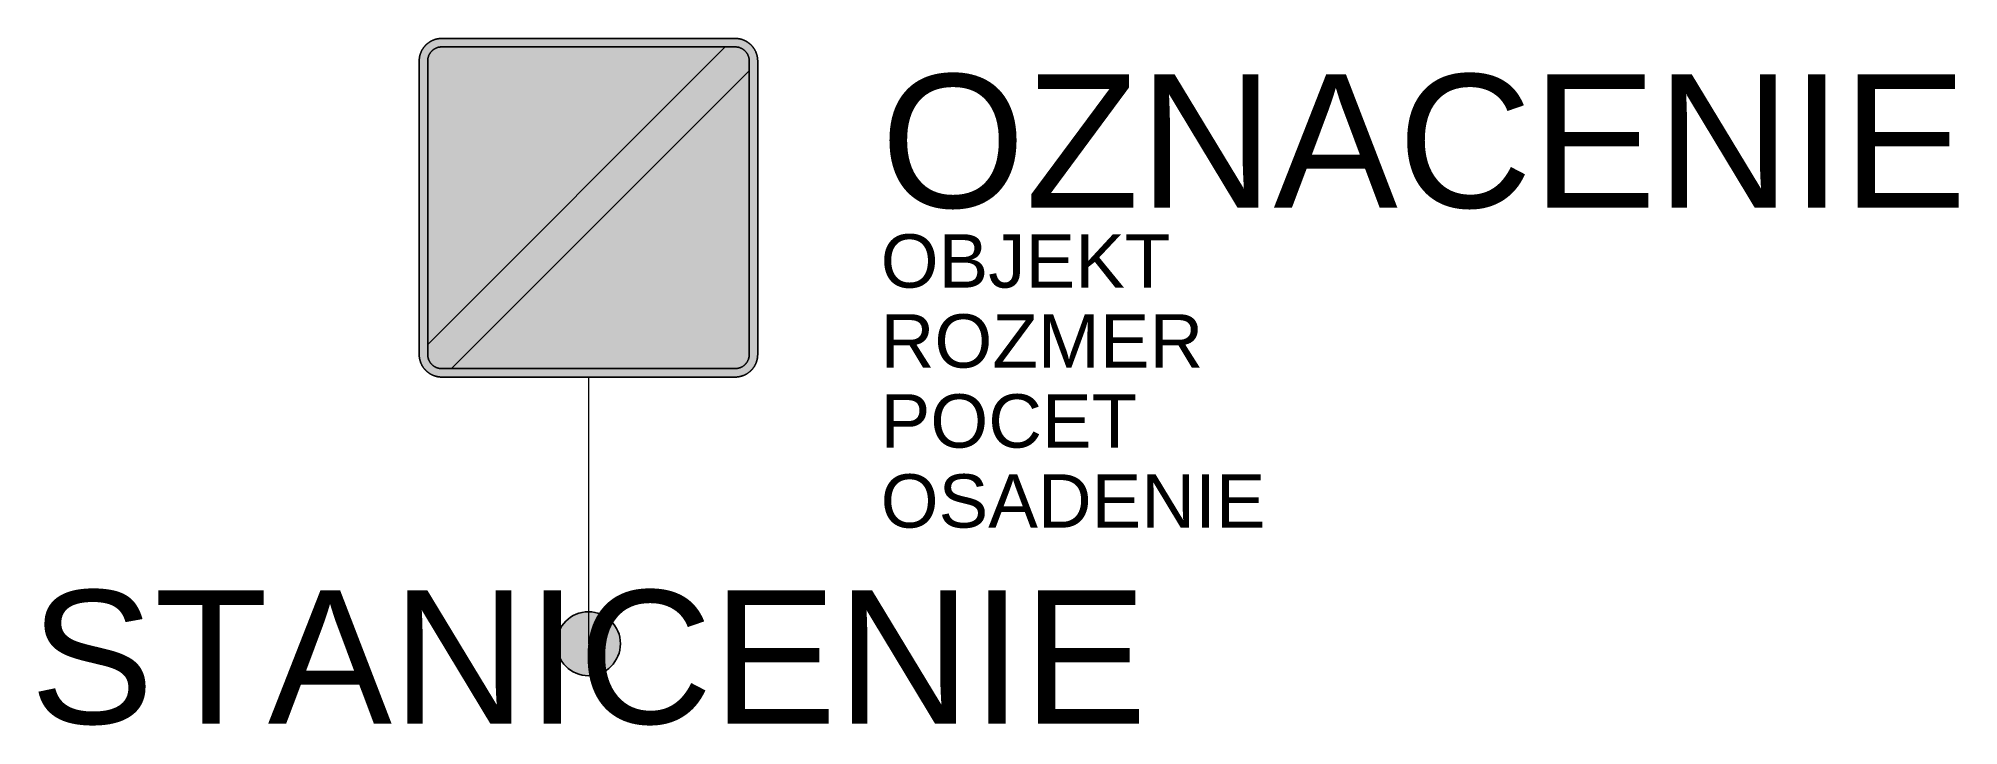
# Model space of a CAD drawing. Header units: metres. Extents: x -10.3 to 25.7, y -1.5 to 11.4.
import ezdxf
from ezdxf.enums import TextEntityAlignment as Align

# ---------------------------------------------------------------- set-up
doc = ezdxf.new("R2010")
doc.units = ezdxf.units.M
doc.layers.get('Defpoints').update_dxf_attribs({"color": 140, "lineweight": 5})
doc.styles.get("Standard").update_dxf_attribs({"font": 'arial.ttf'})

msp = doc.modelspace()

# ---------------------------------------------------------------- hatches: boundary and pattern name
at = {"true_color": 0xf1efea}
msp.add_hatch(color=7, dxfattribs=at).paths.add_polyline_path([(-2.752, 5), (-2.757, 5), (-2.762, 5), (-2.767, 5), (-2.773, 5), (-2.778, 5.001), (-2.783, 5.001), (-2.788, 5.002), (-2.793, 5.002), (-2.799, 5.003), (-2.804, 5.003), (-2.809, 5.004), (-2.814, 5.005), (-2.819, 5.005), (-2.824, 5.006), (-2.83, 5.007), (-2.835, 5.008), (-2.84, 5.009), (-2.845, 5.01), (-2.85, 5.012), (-2.855, 5.013), (-2.86, 5.014), (-2.865, 5.015), (-2.87, 5.017), (-2.875, 5.018), (-2.88, 5.02), (-2.885, 5.021), (-2.89, 5.023), (-2.894, 5.025), (-2.899, 5.027), (-2.904, 5.028), (-2.909, 5.03), (-2.914, 5.032), (-2.918, 5.034), (-2.923, 5.036), (-2.928, 5.038), (-2.933, 5.041), (-2.937, 5.043), (-2.942, 5.045), (-2.946, 5.047), (-2.951, 5.05), (-2.956, 5.052), (-2.96, 5.055), (-2.965, 5.057), (-2.969, 5.06), (-2.973, 5.063), (-2.978, 5.065), (-2.982, 5.068), (-2.987, 5.071), (-2.991, 5.074), (-2.995, 5.077), (-2.999, 5.08), (-3.004, 5.083), (-3.008, 5.086), (-3.012, 5.089), (-3.016, 5.093), (-3.02, 5.096), (-3.024, 5.099), (-3.028, 5.103), (-3.032, 5.106), (-3.036, 5.109), (-3.04, 5.113), (-3.044, 5.117), (-3.047, 5.12), (-3.051, 5.124), (-3.055, 5.128), (-3.058, 5.131), (-3.062, 5.135), (-3.065, 5.139), (-3.069, 5.143), (-3.072, 5.147), (-3.076, 5.151), (-3.079, 5.155), (-3.082, 5.159), (-3.086, 5.163), (-3.089, 5.167), (-3.092, 5.171), (-3.095, 5.176), (-3.098, 5.18), (-3.101, 5.184), (-3.104, 5.188), (-3.107, 5.193), (-3.109, 5.197), (-3.112, 5.201), (-3.115, 5.206), (-3.118, 5.21), (-3.12, 5.215), (-3.123, 5.219), (-3.125, 5.224), (-3.128, 5.229), (-3.13, 5.233), (-3.132, 5.238), (-3.134, 5.242), (-3.137, 5.247), (-3.139, 5.252), (-3.141, 5.256), (-3.143, 5.261), (-3.145, 5.266), (-3.147, 5.271), (-3.148, 5.276), (-3.15, 5.281), (-3.152, 5.285), (-3.154, 5.29), (-3.155, 5.295), (-3.157, 5.3), (-3.158, 5.305), (-3.16, 5.31), (-3.161, 5.315), (-3.162, 5.32), (-3.164, 5.325), (-3.165, 5.33), (-3.166, 5.335), (-3.167, 5.34), (-3.168, 5.345), (-3.169, 5.351), (-3.17, 5.356), (-3.17, 5.361), (-3.171, 5.366), (-3.172, 5.371), (-3.172, 5.376), (-3.173, 5.381), (-3.173, 5.387), (-3.174, 5.392), (-3.174, 5.397), (-3.174, 5.402), (-3.175, 5.408), (-3.175, 5.413), (-3.175, 5.418), (-3.175, 5.423), (-3.175, 10.927), (-3.175, 10.932), (-3.175, 10.937), (-3.175, 10.942), (-3.174, 10.948), (-3.174, 10.953), (-3.174, 10.958), (-3.173, 10.963), (-3.173, 10.968), (-3.172, 10.974), (-3.172, 10.979), (-3.171, 10.984), (-3.17, 10.989), (-3.17, 10.994), (-3.169, 10.999), (-3.168, 11.004), (-3.167, 11.01), (-3.166, 11.015), (-3.165, 11.02), (-3.164, 11.025), (-3.162, 11.03), (-3.161, 11.035), (-3.16, 11.04), (-3.158, 11.045), (-3.157, 11.05), (-3.155, 11.055), (-3.154, 11.06), (-3.152, 11.064), (-3.15, 11.069), (-3.148, 11.074), (-3.147, 11.079), (-3.145, 11.084), (-3.143, 11.089), (-3.141, 11.093), (-3.139, 11.098), (-3.137, 11.103), (-3.134, 11.108), (-3.132, 11.112), (-3.13, 11.117), (-3.128, 11.121), (-3.125, 11.126), (-3.123, 11.131), (-3.12, 11.135), (-3.118, 11.14), (-3.115, 11.144), (-3.112, 11.148), (-3.109, 11.153), (-3.107, 11.157), (-3.104, 11.161), (-3.101, 11.166), (-3.098, 11.17), (-3.095, 11.174), (-3.092, 11.178), (-3.089, 11.183), (-3.086, 11.187), (-3.082, 11.191), (-3.079, 11.195), (-3.076, 11.199), (-3.072, 11.203), (-3.069, 11.207), (-3.065, 11.211), (-3.062, 11.215), (-3.058, 11.218), (-3.055, 11.222), (-3.051, 11.226), (-3.047, 11.23), (-3.044, 11.233), (-3.04, 11.237), (-3.036, 11.24), (-3.032, 11.244), (-3.028, 11.247), (-3.024, 11.251), (-3.02, 11.254), (-3.016, 11.257), (-3.012, 11.261), (-3.008, 11.264), (-3.004, 11.267), (-2.999, 11.27), (-2.995, 11.273), (-2.991, 11.276), (-2.987, 11.279), (-2.982, 11.282), (-2.978, 11.284), (-2.973, 11.287), (-2.969, 11.29), (-2.965, 11.293), (-2.96, 11.295), (-2.956, 11.298), (-2.951, 11.3), (-2.946, 11.302), (-2.942, 11.305), (-2.937, 11.307), (-2.933, 11.309), (-2.928, 11.312), (-2.923, 11.314), (-2.918, 11.316), (-2.914, 11.318), (-2.909, 11.32), (-2.904, 11.322), (-2.899, 11.323), (-2.894, 11.325), (-2.89, 11.327), (-2.885, 11.329), (-2.88, 11.33), (-2.875, 11.332), (-2.87, 11.333), (-2.865, 11.335), (-2.86, 11.336), (-2.855, 11.337), (-2.85, 11.338), (-2.845, 11.34), (-2.84, 11.341), (-2.835, 11.342), (-2.83, 11.343), (-2.824, 11.344), (-2.819, 11.345), (-2.814, 11.345), (-2.809, 11.346), (-2.804, 11.347), (-2.799, 11.347), (-2.793, 11.348), (-2.788, 11.348), (-2.783, 11.349), (-2.778, 11.349), (-2.773, 11.349), (-2.767, 11.35), (-2.762, 11.35), (-2.757, 11.35), (-2.752, 11.35), (2.752, 11.35), (2.757, 11.35), (2.762, 11.35), (2.767, 11.35), (2.773, 11.349), (2.778, 11.349), (2.783, 11.349), (2.788, 11.348), (2.793, 11.348), (2.799, 11.347), (2.804, 11.347), (2.809, 11.346), (2.814, 11.345), (2.819, 11.345), (2.824, 11.344), (2.83, 11.343), (2.835, 11.342), (2.84, 11.341), (2.845, 11.34), (2.85, 11.338), (2.855, 11.337), (2.86, 11.336), (2.865, 11.335), (2.87, 11.333), (2.875, 11.332), (2.88, 11.33), (2.885, 11.329), (2.89, 11.327), (2.894, 11.325), (2.899, 11.323), (2.904, 11.322), (2.909, 11.32), (2.914, 11.318), (2.918, 11.316), (2.923, 11.314), (2.928, 11.312), (2.933, 11.309), (2.937, 11.307), (2.942, 11.305), (2.946, 11.302), (2.951, 11.3), (2.956, 11.298), (2.96, 11.295), (2.965, 11.293), (2.969, 11.29), (2.973, 11.287), (2.978, 11.284), (2.982, 11.282), (2.987, 11.279), (2.991, 11.276), (2.995, 11.273), (2.999, 11.27), (3.003, 11.267), (3.008, 11.264), (3.012, 11.261), (3.016, 11.257), (3.02, 11.254), (3.024, 11.251), (3.028, 11.247), (3.032, 11.244), (3.036, 11.24), (3.04, 11.237), (3.044, 11.233), (3.047, 11.23), (3.051, 11.226), (3.055, 11.222), (3.058, 11.218), (3.062, 11.215), (3.065, 11.211), (3.069, 11.207), (3.072, 11.203), (3.076, 11.199), (3.079, 11.195), (3.082, 11.191), (3.086, 11.187), (3.089, 11.183), (3.092, 11.178), (3.095, 11.174), (3.098, 11.17), (3.101, 11.166), (3.104, 11.161), (3.107, 11.157), (3.109, 11.153), (3.112, 11.148), (3.115, 11.144), (3.118, 11.14), (3.12, 11.135), (3.123, 11.131), (3.125, 11.126), (3.128, 11.121), (3.13, 11.117), (3.132, 11.112), (3.134, 11.108), (3.137, 11.103), (3.139, 11.098), (3.141, 11.093), (3.143, 11.089), (3.145, 11.084), (3.147, 11.079), (3.148, 11.074), (3.15, 11.069), (3.152, 11.064), (3.154, 11.06), (3.155, 11.055), (3.157, 11.05), (3.158, 11.045), (3.16, 11.04), (3.161, 11.035), (3.162, 11.03), (3.163, 11.025), (3.165, 11.02), (3.166, 11.015), (3.167, 11.01), (3.168, 11.004), (3.169, 10.999), (3.17, 10.994), (3.17, 10.989), (3.171, 10.984), (3.172, 10.979), (3.172, 10.974), (3.173, 10.968), (3.173, 10.963), (3.174, 10.958), (3.174, 10.953), (3.174, 10.948), (3.175, 10.942), (3.175, 10.937), (3.175, 10.932), (3.175, 10.927), (3.175, 5.423), (3.175, 5.418), (3.175, 5.413), (3.175, 5.408), (3.174, 5.402), (3.174, 5.397), (3.174, 5.392), (3.173, 5.387), (3.173, 5.381), (3.172, 5.376), (3.172, 5.371), (3.171, 5.366), (3.17, 5.361), (3.17, 5.356), (3.169, 5.351), (3.168, 5.345), (3.167, 5.34), (3.166, 5.335), (3.165, 5.33), (3.163, 5.325), (3.162, 5.32), (3.161, 5.315), (3.16, 5.31), (3.158, 5.305), (3.157, 5.3), (3.155, 5.295), (3.154, 5.29), (3.152, 5.285), (3.15, 5.281), (3.148, 5.276), (3.147, 5.271), (3.145, 5.266), (3.143, 5.261), (3.141, 5.256), (3.139, 5.252), (3.137, 5.247), (3.134, 5.242), (3.132, 5.238), (3.13, 5.233), (3.128, 5.229), (3.125, 5.224), (3.123, 5.219), (3.12, 5.215), (3.118, 5.21), (3.115, 5.206), (3.112, 5.201), (3.109, 5.197), (3.107, 5.193), (3.104, 5.188), (3.101, 5.184), (3.098, 5.18), (3.095, 5.176), (3.092, 5.171), (3.089, 5.167), (3.086, 5.163), (3.082, 5.159), (3.079, 5.155), (3.076, 5.151), (3.072, 5.147), (3.069, 5.143), (3.065, 5.139), (3.062, 5.135), (3.058, 5.131), (3.055, 5.128), (3.051, 5.124), (3.047, 5.12), (3.044, 5.117), (3.04, 5.113), (3.036, 5.109), (3.032, 5.106), (3.028, 5.103), (3.024, 5.099), (3.02, 5.096), (3.016, 5.093), (3.012, 5.089), (3.008, 5.086), (3.003, 5.083), (2.999, 5.08), (2.995, 5.077), (2.991, 5.074), (2.987, 5.071), (2.982, 5.068), (2.978, 5.065), (2.973, 5.063), (2.969, 5.06), (2.965, 5.057), (2.96, 5.055), (2.956, 5.052), (2.951, 5.05), (2.946, 5.047), (2.942, 5.045), (2.937, 5.043), (2.933, 5.041), (2.928, 5.038), (2.923, 5.036), (2.918, 5.034), (2.914, 5.032), (2.909, 5.03), (2.904, 5.028), (2.899, 5.027), (2.894, 5.025), (2.89, 5.023), (2.885, 5.021), (2.88, 5.02), (2.875, 5.018), (2.87, 5.017), (2.865, 5.015), (2.86, 5.014), (2.855, 5.013), (2.85, 5.012), (2.845, 5.01), (2.84, 5.009), (2.835, 5.008), (2.83, 5.007), (2.824, 5.006), (2.819, 5.005), (2.814, 5.005), (2.809, 5.004), (2.804, 5.003), (2.799, 5.003), (2.793, 5.002), (2.788, 5.002), (2.783, 5.001), (2.778, 5.001), (2.773, 5), (2.767, 5), (2.762, 5), (2.757, 5), (2.752, 5)])
at = {"true_color": 0x9b9b9b}
msp.add_hatch(color=253, dxfattribs=at).paths.add_polyline_path([(-2.752, 5.159), (-2.759, 5.159), (-2.765, 5.159), (-2.772, 5.159), (-2.779, 5.16), (-2.785, 5.161), (-2.792, 5.162), (-2.799, 5.163), (-2.805, 5.164), (-2.811, 5.166), (-2.818, 5.167), (-2.824, 5.169), (-2.83, 5.171), (-2.837, 5.173), (-2.843, 5.175), (-2.849, 5.177), (-2.855, 5.18), (-2.861, 5.182), (-2.866, 5.185), (-2.872, 5.188), (-2.878, 5.191), (-2.883, 5.194), (-2.889, 5.197), (-2.894, 5.2), (-2.9, 5.204), (-2.905, 5.207), (-2.91, 5.211), (-2.915, 5.215), (-2.92, 5.219), (-2.925, 5.223), (-2.93, 5.227), (-2.934, 5.232), (-2.939, 5.236), (-2.943, 5.241), (-2.947, 5.245), (-2.952, 5.25), (-2.956, 5.255), (-2.96, 5.26), (-2.964, 5.265), (-2.967, 5.27), (-2.971, 5.275), (-2.975, 5.281), (-2.978, 5.286), (-2.981, 5.292), (-2.984, 5.297), (-2.987, 5.303), (-2.99, 5.309), (-2.993, 5.314), (-2.996, 5.32), (-2.998, 5.326), (-3, 5.332), (-3.002, 5.338), (-3.004, 5.345), (-3.006, 5.351), (-3.008, 5.357), (-3.01, 5.364), (-3.011, 5.37), (-3.012, 5.376), (-3.013, 5.383), (-3.014, 5.39), (-3.015, 5.396), (-3.015, 5.403), (-3.016, 5.41), (-3.016, 5.417), (-3.016, 5.423), (-3.016, 10.927), (-3.016, 10.933), (-3.016, 10.94), (-3.015, 10.947), (-3.015, 10.954), (-3.014, 10.96), (-3.013, 10.967), (-3.012, 10.973), (-3.011, 10.98), (-3.01, 10.986), (-3.008, 10.993), (-3.006, 10.999), (-3.004, 11.005), (-3.002, 11.011), (-3, 11.018), (-2.998, 11.024), (-2.996, 11.03), (-2.993, 11.035), (-2.99, 11.041), (-2.987, 11.047), (-2.984, 11.053), (-2.981, 11.058), (-2.978, 11.064), (-2.975, 11.069), (-2.971, 11.075), (-2.967, 11.08), (-2.964, 11.085), (-2.96, 11.09), (-2.956, 11.095), (-2.952, 11.1), (-2.947, 11.105), (-2.943, 11.109), (-2.939, 11.114), (-2.934, 11.118), (-2.93, 11.122), (-2.925, 11.127), (-2.92, 11.131), (-2.915, 11.135), (-2.91, 11.139), (-2.905, 11.142), (-2.9, 11.146), (-2.894, 11.149), (-2.889, 11.153), (-2.883, 11.156), (-2.878, 11.159), (-2.872, 11.162), (-2.866, 11.165), (-2.861, 11.168), (-2.855, 11.17), (-2.849, 11.173), (-2.843, 11.175), (-2.837, 11.177), (-2.83, 11.179), (-2.824, 11.181), (-2.818, 11.183), (-2.811, 11.184), (-2.805, 11.186), (-2.799, 11.187), (-2.792, 11.188), (-2.785, 11.189), (-2.779, 11.19), (-2.772, 11.19), (-2.765, 11.191), (-2.759, 11.191), (-2.752, 11.191), (2.752, 11.191), (2.758, 11.191), (2.765, 11.191), (2.772, 11.19), (2.779, 11.19), (2.785, 11.189), (2.792, 11.188), (2.799, 11.187), (2.805, 11.186), (2.811, 11.184), (2.818, 11.183), (2.824, 11.181), (2.83, 11.179), (2.837, 11.177), (2.843, 11.175), (2.849, 11.173), (2.855, 11.17), (2.861, 11.168), (2.866, 11.165), (2.872, 11.162), (2.878, 11.159), (2.883, 11.156), (2.889, 11.153), (2.894, 11.149), (2.9, 11.146), (2.905, 11.142), (2.91, 11.139), (2.915, 11.135), (2.92, 11.131), (2.925, 11.127), (2.93, 11.122), (2.934, 11.118), (2.939, 11.114), (2.943, 11.109), (2.947, 11.105), (2.952, 11.1), (2.956, 11.095), (2.96, 11.09), (2.964, 11.085), (2.967, 11.08), (2.971, 11.075), (2.975, 11.069), (2.978, 11.064), (2.981, 11.058), (2.984, 11.053), (2.987, 11.047), (2.99, 11.041), (2.993, 11.035), (2.995, 11.03), (2.998, 11.024), (3, 11.018), (3.002, 11.011), (3.004, 11.005), (3.006, 10.999), (3.008, 10.993), (3.009, 10.986), (3.011, 10.98), (3.012, 10.973), (3.013, 10.967), (3.014, 10.96), (3.015, 10.954), (3.015, 10.947), (3.016, 10.94), (3.016, 10.933), (3.016, 10.927), (3.016, 5.423), (3.016, 5.417), (3.016, 5.41), (3.015, 5.403), (3.015, 5.396), (3.014, 5.39), (3.013, 5.383), (3.012, 5.376), (3.011, 5.37), (3.009, 5.364), (3.008, 5.357), (3.006, 5.351), (3.004, 5.345), (3.002, 5.338), (3, 5.332), (2.998, 5.326), (2.995, 5.32), (2.993, 5.314), (2.99, 5.309), (2.987, 5.303), (2.984, 5.297), (2.981, 5.292), (2.978, 5.286), (2.975, 5.281), (2.971, 5.275), (2.967, 5.27), (2.964, 5.265), (2.96, 5.26), (2.956, 5.255), (2.952, 5.25), (2.947, 5.245), (2.943, 5.241), (2.939, 5.236), (2.934, 5.232), (2.93, 5.227), (2.925, 5.223), (2.92, 5.219), (2.915, 5.215), (2.91, 5.211), (2.905, 5.207), (2.9, 5.204), (2.894, 5.2), (2.889, 5.197), (2.883, 5.194), (2.878, 5.191), (2.872, 5.188), (2.866, 5.185), (2.861, 5.182), (2.855, 5.18), (2.849, 5.177), (2.843, 5.175), (2.837, 5.173), (2.83, 5.171), (2.824, 5.169), (2.818, 5.167), (2.811, 5.166), (2.805, 5.164), (2.799, 5.163), (2.792, 5.162), (2.785, 5.161), (2.779, 5.16), (2.772, 5.159), (2.765, 5.159), (2.758, 5.159), (2.752, 5.159)])
at = {"true_color": 0x828282}
msp.add_hatch(color=8, dxfattribs=at).paths.add_polyline_path([(-3.016, 5.608), (2.567, 11.191), (2.752, 11.191), (2.758, 11.191), (2.765, 11.191), (2.772, 11.19), (2.779, 11.19), (2.785, 11.189), (2.792, 11.188), (2.799, 11.187), (2.805, 11.186), (2.811, 11.184), (2.818, 11.183), (2.824, 11.181), (2.83, 11.179), (2.837, 11.177), (2.843, 11.175), (2.849, 11.173), (2.855, 11.17), (2.861, 11.168), (2.866, 11.165), (2.872, 11.162), (2.878, 11.159), (2.883, 11.156), (2.889, 11.153), (2.894, 11.149), (2.9, 11.146), (2.905, 11.142), (2.91, 11.139), (2.915, 11.135), (2.92, 11.131), (2.925, 11.127), (2.93, 11.122), (2.934, 11.118), (2.939, 11.114), (2.943, 11.109), (2.947, 11.105), (2.952, 11.1), (2.956, 11.095), (2.96, 11.09), (2.964, 11.085), (2.967, 11.08), (2.971, 11.075), (2.975, 11.069), (2.978, 11.064), (2.981, 11.058), (2.984, 11.053), (2.987, 11.047), (2.99, 11.041), (2.993, 11.035), (2.995, 11.03), (2.998, 11.024), (3, 11.018), (3.002, 11.011), (3.004, 11.005), (3.006, 10.999), (3.008, 10.993), (3.009, 10.986), (3.011, 10.98), (3.012, 10.973), (3.013, 10.967), (3.014, 10.96), (3.015, 10.954), (3.015, 10.947), (3.016, 10.94), (3.016, 10.933), (3.016, 10.927), (3.016, 10.742), (-2.567, 5.159), (-2.752, 5.159), (-2.759, 5.159), (-2.765, 5.159), (-2.772, 5.159), (-2.779, 5.16), (-2.785, 5.161), (-2.792, 5.162), (-2.799, 5.163), (-2.805, 5.164), (-2.811, 5.166), (-2.818, 5.167), (-2.824, 5.169), (-2.83, 5.171), (-2.837, 5.173), (-2.843, 5.175), (-2.849, 5.177), (-2.855, 5.18), (-2.861, 5.182), (-2.866, 5.185), (-2.872, 5.188), (-2.878, 5.191), (-2.883, 5.194), (-2.889, 5.197), (-2.894, 5.2), (-2.9, 5.204), (-2.905, 5.207), (-2.91, 5.211), (-2.915, 5.215), (-2.92, 5.219), (-2.925, 5.223), (-2.93, 5.227), (-2.934, 5.232), (-2.939, 5.236), (-2.943, 5.241), (-2.947, 5.245), (-2.952, 5.25), (-2.956, 5.255), (-2.96, 5.26), (-2.964, 5.265), (-2.967, 5.27), (-2.971, 5.275), (-2.975, 5.281), (-2.978, 5.286), (-2.981, 5.292), (-2.984, 5.297), (-2.987, 5.303), (-2.99, 5.309), (-2.993, 5.314), (-2.996, 5.32), (-2.998, 5.326), (-3, 5.332), (-3.002, 5.338), (-3.004, 5.345), (-3.006, 5.351), (-3.008, 5.357), (-3.01, 5.364), (-3.011, 5.37), (-3.012, 5.376), (-3.013, 5.383), (-3.014, 5.39), (-3.015, 5.396), (-3.015, 5.403), (-3.016, 5.41), (-3.016, 5.417), (-3.016, 5.423)])
at = {"true_color": 0xf1efea}
h = msp.add_hatch(color=7, dxfattribs=at)
h.paths.add_polyline_path([(-2.222, 8.281), (-2.223, 8.284), (-2.222, 8.287), (-2.222, 8.29), (-2.222, 8.294), (-2.222, 8.297), (-2.222, 8.3), (-2.222, 8.303), (-2.221, 8.306), (-2.221, 8.31), (-2.221, 8.313), (-2.221, 8.316), (-2.22, 8.319), (-2.22, 8.322), (-2.219, 8.326), (-2.219, 8.329), (-2.218, 8.332), (-2.218, 8.335), (-2.217, 8.338), (-2.217, 8.341), (-2.216, 8.344), (-2.215, 8.347), (-2.215, 8.351), (-2.214, 8.354), (-2.213, 8.357), (-2.213, 8.36), (-2.212, 8.363), (-2.211, 8.366), (-2.21, 8.369), (-2.209, 8.372), (-2.208, 8.375), (-2.207, 8.378), (-2.206, 8.381), (-2.205, 8.384), (-2.204, 8.387), (-2.203, 8.39), (-2.202, 8.393), (-2.201, 8.396), (-2.2, 8.399), (-2.198, 8.402), (-2.197, 8.405), (-2.196, 8.408), (-2.195, 8.411), (-2.193, 8.414), (-2.192, 8.417), (-2.191, 8.419), (-2.189, 8.422), (-2.188, 8.425), (-2.186, 8.428), (-2.185, 8.431), (-2.183, 8.434), (-2.182, 8.436), (-2.18, 8.439), (-2.179, 8.442), (-2.177, 8.445), (-2.175, 8.447), (-2.174, 8.45), (-2.172, 8.453), (-2.17, 8.456), (-2.168, 8.458), (-2.167, 8.461), (-2.165, 8.464), (-2.163, 8.466), (-2.161, 8.469), (-2.159, 8.471), (-2.095, 8.556), (-2.093, 8.559), (-2.091, 8.562), (-2.089, 8.564), (-2.087, 8.567), (-2.085, 8.57), (-2.083, 8.573), (-2.081, 8.576), (-2.079, 8.578), (-2.077, 8.581), (-2.075, 8.584), (-2.073, 8.587), (-2.071, 8.59), (-2.069, 8.593), (-2.067, 8.596), (-2.065, 8.598), (-2.063, 8.601), (-2.062, 8.604), (-2.06, 8.607), (-2.058, 8.61), (-2.056, 8.613), (-2.054, 8.616), (-2.052, 8.619), (-2.05, 8.622), (-2.048, 8.625), (-2.047, 8.628), (-2.045, 8.631), (-2.043, 8.634), (-2.041, 8.636), (-2.039, 8.639), (-2.038, 8.642), (-2.036, 8.645), (-2.034, 8.648), (-2.032, 8.651), (-2.031, 8.654), (-2.029, 8.657), (-2.027, 8.66), (-2.026, 8.663), (-2.024, 8.667), (-2.022, 8.67), (-2.021, 8.673), (-2.019, 8.676), (-2.017, 8.679), (-2.016, 8.682), (-2.014, 8.685), (-2.012, 8.688), (-2.011, 8.691), (-2.009, 8.694), (-2.008, 8.697), (-2.006, 8.7), (-2.005, 8.703), (-2.003, 8.706), (-2.002, 8.71), (-2, 8.713), (-1.999, 8.716), (-1.997, 8.719), (-1.996, 8.722), (-1.994, 8.725), (-1.993, 8.728), (-1.991, 8.732), (-1.99, 8.735), (-1.988, 8.738), (-1.987, 8.741), (-1.985, 8.744), (-1.984, 8.747), (-1.565, 9.709), (-1.564, 9.714), (-1.561, 9.718), (-1.559, 9.723), (-1.557, 9.727), (-1.555, 9.731), (-1.552, 9.736), (-1.55, 9.74), (-1.547, 9.744), (-1.545, 9.748), (-1.542, 9.752), (-1.539, 9.756), (-1.537, 9.76), (-1.534, 9.764), (-1.531, 9.767), (-1.528, 9.771), (-1.525, 9.775), (-1.522, 9.778), (-1.518, 9.782), (-1.515, 9.786), (-1.512, 9.789), (-1.509, 9.792), (-1.505, 9.796), (-1.502, 9.799), (-1.498, 9.802), (-1.495, 9.805), (-1.491, 9.808), (-1.487, 9.811), (-1.483, 9.814), (-1.48, 9.817), (-1.476, 9.82), (-1.472, 9.822), (-1.468, 9.825), (-1.464, 9.828), (-1.46, 9.83), (-1.456, 9.832), (-1.452, 9.835), (-1.448, 9.837), (-1.443, 9.839), (-1.439, 9.841), (-1.435, 9.843), (-1.431, 9.845), (-1.426, 9.847), (-1.422, 9.849), (-1.417, 9.851), (-1.413, 9.852), (-1.408, 9.854), (-1.404, 9.856), (-1.399, 9.857), (-1.395, 9.858), (-1.39, 9.86), (-1.385, 9.861), (-1.381, 9.862), (-1.376, 9.863), (-1.371, 9.864), (-1.367, 9.865), (-1.362, 9.865), (-1.357, 9.866), (-1.352, 9.867), (-1.347, 9.867), (-1.343, 9.868), (-1.338, 9.868), (-1.333, 9.868), (-1.328, 9.868), (-1.323, 9.868), (1.323, 9.868), (1.328, 9.868), (1.333, 9.868), (1.338, 9.868), (1.342, 9.868), (1.347, 9.867), (1.352, 9.867), (1.357, 9.866), (1.362, 9.865), (1.367, 9.865), (1.371, 9.864), (1.376, 9.863), (1.381, 9.862), (1.385, 9.861), (1.39, 9.86), (1.395, 9.858), (1.399, 9.857), (1.404, 9.856), (1.408, 9.854), (1.413, 9.852), (1.417, 9.851), (1.422, 9.849), (1.426, 9.847), (1.431, 9.845), (1.435, 9.843), (1.439, 9.841), (1.443, 9.839), (1.448, 9.837), (1.452, 9.835), (1.456, 9.832), (1.46, 9.83), (1.464, 9.828), (1.468, 9.825), (1.472, 9.822), (1.476, 9.82), (1.48, 9.817), (1.483, 9.814), (1.487, 9.811), (1.491, 9.808), (1.495, 9.805), (1.498, 9.802), (1.502, 9.799), (1.505, 9.796), (1.508, 9.792), (1.512, 9.789), (1.515, 9.786), (1.518, 9.782), (1.522, 9.778), (1.525, 9.775), (1.528, 9.771), (1.531, 9.767), (1.534, 9.764), (1.537, 9.76), (1.539, 9.756), (1.542, 9.752), (1.545, 9.748), (1.547, 9.744), (1.55, 9.74), (1.552, 9.736), (1.555, 9.731), (1.557, 9.727), (1.559, 9.723), (1.561, 9.718), (1.564, 9.714), (1.566, 9.709), (1.984, 8.747), (1.985, 8.744), (1.987, 8.741), (1.988, 8.738), (1.99, 8.735), (1.991, 8.732), (1.993, 8.728), (1.994, 8.725), (1.996, 8.722), (1.997, 8.719), (1.999, 8.716), (2, 8.713), (2.002, 8.71), (2.003, 8.706), (2.005, 8.703), (2.006, 8.7), (2.008, 8.697), (2.009, 8.694), (2.011, 8.691), (2.013, 8.688), (2.014, 8.685), (2.016, 8.682), (2.017, 8.679), (2.019, 8.676), (2.021, 8.673), (2.022, 8.67), (2.024, 8.667), (2.026, 8.663), (2.027, 8.66), (2.029, 8.657), (2.031, 8.654), (2.032, 8.651), (2.034, 8.648), (2.036, 8.645), (2.038, 8.642), (2.039, 8.639), (2.041, 8.636), (2.043, 8.634), (2.045, 8.631), (2.047, 8.628), (2.048, 8.625), (2.05, 8.622), (2.052, 8.619), (2.054, 8.616), (2.056, 8.613), (2.058, 8.61), (2.06, 8.607), (2.062, 8.604), (2.063, 8.601), (2.065, 8.598), (2.067, 8.596), (2.069, 8.593), (2.071, 8.59), (2.073, 8.587), (2.075, 8.584), (2.077, 8.581), (2.079, 8.578), (2.081, 8.576), (2.083, 8.573), (2.085, 8.57), (2.087, 8.567), (2.089, 8.564), (2.091, 8.562), (2.093, 8.559), (2.095, 8.556), (2.159, 8.471), (2.161, 8.469), (2.163, 8.466), (2.165, 8.464), (2.167, 8.461), (2.168, 8.458), (2.17, 8.456), (2.172, 8.453), (2.174, 8.45), (2.175, 8.447), (2.177, 8.445), (2.179, 8.442), (2.18, 8.439), (2.182, 8.436), (2.183, 8.434), (2.185, 8.431), (2.186, 8.428), (2.188, 8.425), (2.189, 8.422), (2.191, 8.419), (2.192, 8.417), (2.193, 8.414), (2.195, 8.411), (2.196, 8.408), (2.197, 8.405), (2.198, 8.402), (2.2, 8.399), (2.201, 8.396), (2.202, 8.393), (2.203, 8.39), (2.204, 8.387), (2.205, 8.384), (2.206, 8.381), (2.207, 8.378), (2.208, 8.375), (2.209, 8.372), (2.21, 8.369), (2.211, 8.366), (2.212, 8.363), (2.212, 8.36), (2.213, 8.357), (2.214, 8.354), (2.215, 8.351), (2.215, 8.347), (2.216, 8.344), (2.217, 8.341), (2.217, 8.338), (2.218, 8.335), (2.218, 8.332), (2.219, 8.329), (2.219, 8.326), (2.22, 8.322), (2.22, 8.319), (2.221, 8.316), (2.221, 8.313), (2.221, 8.31), (2.221, 8.306), (2.222, 8.303), (2.222, 8.3), (2.222, 8.297), (2.222, 8.294), (2.222, 8.29), (2.222, 8.287), (2.222, 8.284), (2.222, 8.281), (2.223, 7.593), (2.222, 7.586), (2.222, 7.579), (2.222, 7.573), (2.221, 7.566), (2.22, 7.559), (2.219, 7.553), (2.218, 7.546), (2.217, 7.54), (2.216, 7.533), (2.214, 7.527), (2.212, 7.52), (2.211, 7.514), (2.209, 7.508), (2.206, 7.502), (2.204, 7.496), (2.202, 7.49), (2.199, 7.484), (2.196, 7.478), (2.194, 7.472), (2.191, 7.467), (2.187, 7.461), (2.184, 7.456), (2.181, 7.45), (2.177, 7.445), (2.174, 7.44), (2.17, 7.435), (2.166, 7.43), (2.162, 7.425), (2.158, 7.42), (2.154, 7.415), (2.149, 7.41), (2.145, 7.406), (2.14, 7.401), (2.136, 7.397), (2.131, 7.393), (2.126, 7.389), (2.121, 7.385), (2.116, 7.381), (2.111, 7.377), (2.106, 7.373), (2.101, 7.37), (2.095, 7.367), (2.09, 7.363), (2.084, 7.36), (2.078, 7.357), (2.073, 7.354), (2.067, 7.352), (2.061, 7.349), (2.055, 7.347), (2.049, 7.344), (2.043, 7.342), (2.037, 7.34), (2.03, 7.338), (2.024, 7.337), (2.018, 7.335), (2.011, 7.334), (2.005, 7.332), (1.998, 7.331), (1.992, 7.33), (1.985, 7.33), (1.978, 7.329), (1.972, 7.329), (1.965, 7.328), (1.958, 7.328), (-1.958, 7.328), (-1.965, 7.328), (-1.972, 7.329), (-1.978, 7.329), (-1.985, 7.33), (-1.992, 7.33), (-1.998, 7.331), (-2.005, 7.332), (-2.011, 7.334), (-2.018, 7.335), (-2.024, 7.337), (-2.03, 7.338), (-2.037, 7.34), (-2.043, 7.342), (-2.049, 7.344), (-2.055, 7.347), (-2.061, 7.349), (-2.067, 7.352), (-2.073, 7.354), (-2.078, 7.357), (-2.084, 7.36), (-2.09, 7.363), (-2.095, 7.367), (-2.101, 7.37), (-2.106, 7.373), (-2.111, 7.377), (-2.116, 7.381), (-2.121, 7.385), (-2.126, 7.389), (-2.131, 7.393), (-2.136, 7.397), (-2.14, 7.401), (-2.145, 7.406), (-2.149, 7.41), (-2.154, 7.415), (-2.158, 7.42), (-2.162, 7.425), (-2.166, 7.43), (-2.17, 7.435), (-2.174, 7.44), (-2.177, 7.445), (-2.181, 7.45), (-2.184, 7.456), (-2.187, 7.461), (-2.191, 7.467), (-2.194, 7.472), (-2.196, 7.478), (-2.199, 7.484), (-2.202, 7.49), (-2.204, 7.496), (-2.206, 7.502), (-2.209, 7.508), (-2.211, 7.514), (-2.212, 7.52), (-2.214, 7.527), (-2.216, 7.533), (-2.217, 7.54), (-2.218, 7.546), (-2.219, 7.553), (-2.22, 7.559), (-2.221, 7.566), (-2.222, 7.573), (-2.222, 7.579), (-2.222, 7.586), (-2.223, 7.593)])
h.paths.add_polyline_path([(-1.72, 8.704), (-1.356, 9.54), (-1.355, 9.542), (-1.354, 9.544), (-1.354, 9.545), (-1.353, 9.547), (-1.352, 9.549), (-1.351, 9.551), (-1.35, 9.552), (-1.349, 9.554), (-1.348, 9.556), (-1.347, 9.557), (-1.346, 9.559), (-1.344, 9.56), (-1.343, 9.562), (-1.342, 9.563), (-1.341, 9.565), (-1.34, 9.566), (-1.338, 9.568), (-1.337, 9.569), (-1.336, 9.571), (-1.334, 9.572), (-1.333, 9.573), (-1.332, 9.575), (-1.33, 9.576), (-1.329, 9.577), (-1.328, 9.578), (-1.326, 9.58), (-1.325, 9.581), (-1.323, 9.582), (-1.322, 9.583), (-1.32, 9.584), (-1.319, 9.585), (-1.317, 9.586), (-1.315, 9.587), (-1.314, 9.588), (-1.312, 9.589), (-1.31, 9.59), (-1.309, 9.591), (-1.307, 9.592), (-1.305, 9.593), (-1.304, 9.594), (-1.302, 9.595), (-1.3, 9.595), (-1.299, 9.596), (-1.297, 9.597), (-1.295, 9.597), (-1.293, 9.598), (-1.291, 9.599), (-1.29, 9.599), (-1.288, 9.6), (-1.286, 9.6), (-1.284, 9.601), (-1.282, 9.601), (-1.28, 9.602), (-1.278, 9.602), (-1.276, 9.602), (-1.275, 9.603), (-1.273, 9.603), (-1.271, 9.603), (-1.269, 9.603), (-1.267, 9.603), (-1.265, 9.604), (-1.263, 9.604), (-1.261, 9.604), (-1.259, 9.604), (1.259, 9.604), (1.261, 9.604), (1.263, 9.604), (1.265, 9.604), (1.267, 9.603), (1.269, 9.603), (1.271, 9.603), (1.273, 9.603), (1.275, 9.603), (1.276, 9.602), (1.278, 9.602), (1.28, 9.602), (1.282, 9.601), (1.284, 9.601), (1.286, 9.6), (1.288, 9.6), (1.29, 9.599), (1.291, 9.599), (1.293, 9.598), (1.295, 9.597), (1.297, 9.597), (1.299, 9.596), (1.3, 9.595), (1.302, 9.595), (1.304, 9.594), (1.305, 9.593), (1.307, 9.592), (1.309, 9.591), (1.31, 9.59), (1.312, 9.589), (1.314, 9.588), (1.315, 9.587), (1.317, 9.586), (1.319, 9.585), (1.32, 9.584), (1.322, 9.583), (1.323, 9.582), (1.325, 9.581), (1.326, 9.58), (1.328, 9.578), (1.329, 9.577), (1.33, 9.576), (1.332, 9.575), (1.333, 9.573), (1.335, 9.572), (1.336, 9.571), (1.337, 9.569), (1.338, 9.568), (1.34, 9.566), (1.341, 9.565), (1.342, 9.563), (1.343, 9.562), (1.344, 9.56), (1.346, 9.559), (1.347, 9.557), (1.348, 9.556), (1.349, 9.554), (1.35, 9.552), (1.351, 9.551), (1.352, 9.549), (1.353, 9.547), (1.354, 9.545), (1.354, 9.544), (1.355, 9.542), (1.356, 9.54), (1.72, 8.704)], flags=16)
edge = h.paths.add_edge_path(flags=16)
edge.add_line((-1.323, 8.122), (-1.323, 8.13))
edge.add_line((-1.323, 8.13), (-1.323, 8.138))
edge.add_line((-1.323, 8.138), (-1.324, 8.146))
edge.add_line((-1.324, 8.146), (-1.325, 8.155))
edge.add_line((-1.325, 8.155), (-1.326, 8.162))
edge.add_line((-1.326, 8.162), (-1.327, 8.17))
edge.add_line((-1.327, 8.17), (-1.328, 8.178))
edge.add_line((-1.328, 8.178), (-1.329, 8.186))
edge.add_line((-1.329, 8.186), (-1.331, 8.194))
edge.add_line((-1.331, 8.194), (-1.333, 8.201))
edge.add_line((-1.333, 8.201), (-1.335, 8.209))
edge.add_line((-1.335, 8.209), (-1.337, 8.216))
edge.add_line((-1.337, 8.216), (-1.34, 8.224))
edge.add_line((-1.34, 8.224), (-1.342, 8.231))
edge.add_line((-1.342, 8.231), (-1.345, 8.238))
edge.add_line((-1.345, 8.238), (-1.348, 8.246))
edge.add_line((-1.348, 8.246), (-1.351, 8.253))
edge.add_line((-1.351, 8.253), (-1.354, 8.26))
edge.add_line((-1.354, 8.26), (-1.358, 8.267))
edge.add_line((-1.358, 8.267), (-1.361, 8.273))
edge.add_line((-1.361, 8.273), (-1.365, 8.28))
edge.add_line((-1.365, 8.28), (-1.369, 8.287))
edge.add_line((-1.369, 8.287), (-1.373, 8.293))
edge.add_line((-1.373, 8.293), (-1.377, 8.3))
edge.add_line((-1.377, 8.3), (-1.382, 8.306))
edge.add_line((-1.382, 8.306), (-1.386, 8.312))
edge.add_line((-1.386, 8.312), (-1.391, 8.318))
edge.add_line((-1.391, 8.318), (-1.395, 8.324))
edge.add_line((-1.395, 8.324), (-1.4, 8.33))
edge.add_line((-1.4, 8.33), (-1.405, 8.336))
edge.add_line((-1.405, 8.336), (-1.411, 8.341))
edge.add_line((-1.411, 8.341), (-1.416, 8.347))
edge.add_line((-1.416, 8.347), (-1.421, 8.352))
edge.add_line((-1.421, 8.352), (-1.427, 8.357))
edge.add_line((-1.427, 8.357), (-1.433, 8.362))
edge.add_line((-1.433, 8.362), (-1.439, 8.367))
edge.add_line((-1.439, 8.367), (-1.444, 8.372))
edge.add_line((-1.444, 8.372), (-1.45, 8.376))
edge.add_line((-1.45, 8.376), (-1.457, 8.381))
edge.add_line((-1.457, 8.381), (-1.463, 8.385))
edge.add_line((-1.463, 8.385), (-1.469, 8.39))
edge.add_line((-1.469, 8.39), (-1.476, 8.394))
edge.add_line((-1.476, 8.394), (-1.482, 8.397))
edge.add_line((-1.482, 8.397), (-1.489, 8.401))
edge.add_line((-1.489, 8.401), (-1.496, 8.405))
edge.add_line((-1.496, 8.405), (-1.503, 8.408))
edge.add_line((-1.503, 8.408), (-1.51, 8.411))
edge.add_line((-1.51, 8.411), (-1.517, 8.415))
edge.add_line((-1.517, 8.415), (-1.524, 8.417))
edge.add_line((-1.524, 8.417), (-1.531, 8.42))
edge.add_line((-1.531, 8.42), (-1.539, 8.423))
edge.add_line((-1.539, 8.423), (-1.546, 8.425))
edge.add_line((-1.546, 8.425), (-1.553, 8.427))
edge.add_line((-1.553, 8.427), (-1.561, 8.43))
edge.add_line((-1.561, 8.43), (-1.569, 8.431))
edge.add_line((-1.569, 8.431), (-1.576, 8.433))
edge.add_line((-1.576, 8.433), (-1.584, 8.435))
edge.add_line((-1.584, 8.435), (-1.592, 8.436))
edge.add_line((-1.592, 8.436), (-1.6, 8.437))
edge.add_line((-1.6, 8.437), (-1.608, 8.438))
edge.add_line((-1.608, 8.438), (-1.616, 8.439))
edge.add_line((-1.616, 8.439), (-1.624, 8.439))
edge.add_line((-1.624, 8.439), (-1.632, 8.439))
edge.add_line((-1.632, 8.439), (-1.64, 8.44))
edge.add_line((-1.64, 8.44), (-1.649, 8.439))
edge.add_line((-1.649, 8.439), (-1.657, 8.439))
edge.add_line((-1.657, 8.439), (-1.665, 8.439))
edge.add_line((-1.665, 8.439), (-1.673, 8.438))
edge.add_line((-1.673, 8.438), (-1.681, 8.437))
edge.add_line((-1.681, 8.437), (-1.689, 8.436))
edge.add_line((-1.689, 8.436), (-1.697, 8.435))
edge.add_line((-1.697, 8.435), (-1.704, 8.433))
edge.add_line((-1.704, 8.433), (-1.712, 8.431))
edge.add_line((-1.712, 8.431), (-1.72, 8.43))
edge.add_line((-1.72, 8.43), (-1.727, 8.427))
edge.add_line((-1.727, 8.427), (-1.735, 8.425))
edge.add_line((-1.735, 8.425), (-1.742, 8.423))
edge.add_line((-1.742, 8.423), (-1.75, 8.42))
edge.add_line((-1.75, 8.42), (-1.757, 8.417))
edge.add_line((-1.757, 8.417), (-1.764, 8.415))
edge.add_line((-1.764, 8.415), (-1.771, 8.411))
edge.add_line((-1.771, 8.411), (-1.778, 8.408))
edge.add_line((-1.778, 8.408), (-1.785, 8.405))
edge.add_line((-1.785, 8.405), (-1.792, 8.401))
edge.add_line((-1.792, 8.401), (-1.798, 8.397))
edge.add_line((-1.798, 8.397), (-1.805, 8.394))
edge.add_line((-1.805, 8.394), (-1.812, 8.39))
edge.add_line((-1.812, 8.39), (-1.818, 8.385))
edge.add_line((-1.818, 8.385), (-1.824, 8.381))
edge.add_line((-1.824, 8.381), (-1.83, 8.376))
edge.add_line((-1.83, 8.376), (-1.836, 8.372))
edge.add_line((-1.836, 8.372), (-1.842, 8.367))
edge.add_line((-1.842, 8.367), (-1.848, 8.362))
edge.add_line((-1.848, 8.362), (-1.854, 8.357))
edge.add_line((-1.854, 8.357), (-1.86, 8.352))
edge.add_line((-1.86, 8.352), (-1.865, 8.347))
edge.add_line((-1.865, 8.347), (-1.87, 8.341))
edge.add_line((-1.87, 8.341), (-1.875, 8.336))
edge.add_line((-1.875, 8.336), (-1.881, 8.33))
edge.add_line((-1.881, 8.33), (-1.885, 8.324))
edge.add_line((-1.885, 8.324), (-1.89, 8.318))
edge.add_line((-1.89, 8.318), (-1.895, 8.312))
edge.add_line((-1.895, 8.312), (-1.899, 8.306))
edge.add_line((-1.899, 8.306), (-1.904, 8.3))
edge.add_line((-1.904, 8.3), (-1.908, 8.293))
edge.add_line((-1.908, 8.293), (-1.912, 8.287))
edge.add_line((-1.912, 8.287), (-1.916, 8.28))
edge.add_line((-1.916, 8.28), (-1.92, 8.273))
edge.add_line((-1.92, 8.273), (-1.923, 8.267))
edge.add_line((-1.923, 8.267), (-1.927, 8.26))
edge.add_line((-1.927, 8.26), (-1.93, 8.253))
edge.add_line((-1.93, 8.253), (-1.933, 8.246))
edge.add_line((-1.933, 8.246), (-1.936, 8.238))
edge.add_line((-1.936, 8.238), (-1.939, 8.231))
edge.add_line((-1.939, 8.231), (-1.941, 8.224))
edge.add_line((-1.941, 8.224), (-1.944, 8.216))
edge.add_line((-1.944, 8.216), (-1.946, 8.209))
edge.add_line((-1.946, 8.209), (-1.948, 8.201))
edge.add_line((-1.948, 8.201), (-1.95, 8.194))
edge.add_line((-1.95, 8.194), (-1.951, 8.186))
edge.add_line((-1.951, 8.186), (-1.953, 8.178))
edge.add_line((-1.953, 8.178), (-1.954, 8.17))
edge.add_line((-1.954, 8.17), (-1.955, 8.162))
edge.add_line((-1.955, 8.162), (-1.956, 8.155))
edge.add_line((-1.956, 8.155), (-1.957, 8.146))
edge.add_line((-1.957, 8.146), (-1.958, 8.138))
edge.add_line((-1.958, 8.138), (-1.958, 8.13))
edge.add_line((-1.958, 8.13), (-1.958, 8.122))
edge.add_line((-1.958, 8.122), (-1.958, 8.114))
edge.add_line((-1.958, 8.114), (-1.958, 8.106))
edge.add_line((-1.958, 8.106), (-1.957, 8.098))
edge.add_line((-1.957, 8.098), (-1.956, 8.09))
edge.add_line((-1.956, 8.09), (-1.955, 8.082))
edge.add_line((-1.955, 8.082), (-1.954, 8.074))
edge.add_line((-1.954, 8.074), (-1.953, 8.066))
edge.add_line((-1.953, 8.066), (-1.951, 8.058))
edge.add_line((-1.951, 8.058), (-1.95, 8.05))
edge.add_line((-1.95, 8.05), (-1.948, 8.043))
edge.add_line((-1.948, 8.043), (-1.946, 8.035))
edge.add_line((-1.946, 8.035), (-1.944, 8.028))
edge.add_line((-1.944, 8.028), (-1.941, 8.02))
edge.add_line((-1.941, 8.02), (-1.939, 8.013))
edge.add_line((-1.939, 8.013), (-1.936, 8.006))
edge.add_line((-1.936, 8.006), (-1.933, 7.998))
edge.add_line((-1.933, 7.998), (-1.93, 7.991))
edge.add_line((-1.93, 7.991), (-1.927, 7.984))
edge.add_line((-1.927, 7.984), (-1.923, 7.978))
edge.add_line((-1.923, 7.978), (-1.92, 7.971))
edge.add_line((-1.92, 7.971), (-1.916, 7.964))
edge.add_line((-1.916, 7.964), (-1.912, 7.957))
edge.add_line((-1.912, 7.957), (-1.908, 7.951))
edge.add_line((-1.908, 7.951), (-1.904, 7.945))
edge.add_line((-1.904, 7.945), (-1.899, 7.938))
edge.add_line((-1.899, 7.938), (-1.895, 7.932))
edge.add_line((-1.895, 7.932), (-1.89, 7.926))
edge.add_line((-1.89, 7.926), (-1.885, 7.92))
edge.add_line((-1.885, 7.92), (-1.881, 7.914))
edge.add_line((-1.881, 7.914), (-1.875, 7.909))
edge.add_line((-1.875, 7.909), (-1.87, 7.903))
edge.add_line((-1.87, 7.903), (-1.865, 7.898))
edge.add_line((-1.865, 7.898), (-1.86, 7.892))
edge.add_line((-1.86, 7.892), (-1.854, 7.887))
edge.add_line((-1.854, 7.887), (-1.848, 7.882))
edge.add_line((-1.848, 7.882), (-1.842, 7.877))
edge.add_line((-1.842, 7.877), (-1.836, 7.872))
edge.add_line((-1.836, 7.872), (-1.83, 7.868))
edge.add_line((-1.83, 7.868), (-1.824, 7.863))
edge.add_line((-1.824, 7.863), (-1.818, 7.859))
edge.add_line((-1.818, 7.859), (-1.812, 7.855))
edge.add_line((-1.812, 7.855), (-1.805, 7.85))
edge.add_line((-1.805, 7.85), (-1.798, 7.847))
edge.add_line((-1.798, 7.847), (-1.792, 7.843))
edge.add_line((-1.792, 7.843), (-1.785, 7.839))
edge.add_line((-1.785, 7.839), (-1.778, 7.836))
edge.add_line((-1.778, 7.836), (-1.771, 7.833))
edge.add_line((-1.771, 7.833), (-1.764, 7.83))
edge.add_line((-1.764, 7.83), (-1.757, 7.827))
edge.add_line((-1.757, 7.827), (-1.75, 7.824))
edge.add_line((-1.75, 7.824), (-1.742, 7.821))
edge.add_line((-1.742, 7.821), (-1.735, 7.819))
edge.add_line((-1.735, 7.819), (-1.727, 7.817))
edge.add_line((-1.727, 7.817), (-1.72, 7.815))
edge.add_line((-1.72, 7.815), (-1.712, 7.813))
edge.add_line((-1.712, 7.813), (-1.704, 7.811))
edge.add_line((-1.704, 7.811), (-1.697, 7.809))
edge.add_line((-1.697, 7.809), (-1.689, 7.808))
edge.add_line((-1.689, 7.808), (-1.681, 7.807))
edge.add_line((-1.681, 7.807), (-1.673, 7.806))
edge.add_line((-1.673, 7.806), (-1.665, 7.805))
edge.add_line((-1.665, 7.805), (-1.657, 7.805))
edge.add_line((-1.657, 7.805), (-1.649, 7.805))
edge.add_line((-1.649, 7.805), (-1.64, 7.805))
edge.add_line((-1.64, 7.805), (-1.632, 7.805))
edge.add_line((-1.632, 7.805), (-1.624, 7.805))
edge.add_line((-1.624, 7.805), (-1.616, 7.805))
edge.add_line((-1.616, 7.805), (-1.608, 7.806))
edge.add_line((-1.608, 7.806), (-1.6, 7.807))
edge.add_line((-1.6, 7.807), (-1.592, 7.808))
edge.add_line((-1.592, 7.808), (-1.584, 7.809))
edge.add_line((-1.584, 7.809), (-1.576, 7.811))
edge.add_line((-1.576, 7.811), (-1.569, 7.813))
edge.add_line((-1.569, 7.813), (-1.561, 7.815))
edge.add_line((-1.561, 7.815), (-1.553, 7.817))
edge.add_line((-1.553, 7.817), (-1.546, 7.819))
edge.add_line((-1.546, 7.819), (-1.539, 7.821))
edge.add_line((-1.539, 7.821), (-1.531, 7.824))
edge.add_line((-1.531, 7.824), (-1.524, 7.827))
edge.add_line((-1.524, 7.827), (-1.517, 7.83))
edge.add_line((-1.517, 7.83), (-1.51, 7.833))
edge.add_line((-1.51, 7.833), (-1.503, 7.836))
edge.add_line((-1.503, 7.836), (-1.496, 7.839))
edge.add_line((-1.496, 7.839), (-1.489, 7.843))
edge.add_line((-1.489, 7.843), (-1.482, 7.847))
edge.add_line((-1.482, 7.847), (-1.476, 7.85))
edge.add_line((-1.476, 7.85), (-1.469, 7.855))
edge.add_line((-1.469, 7.855), (-1.463, 7.859))
edge.add_line((-1.463, 7.859), (-1.457, 7.863))
edge.add_line((-1.457, 7.863), (-1.45, 7.868))
edge.add_line((-1.45, 7.868), (-1.444, 7.872))
edge.add_line((-1.444, 7.872), (-1.439, 7.877))
edge.add_line((-1.439, 7.877), (-1.433, 7.882))
edge.add_line((-1.433, 7.882), (-1.427, 7.887))
edge.add_line((-1.427, 7.887), (-1.421, 7.892))
edge.add_line((-1.421, 7.892), (-1.416, 7.898))
edge.add_line((-1.416, 7.898), (-1.411, 7.903))
edge.add_line((-1.411, 7.903), (-1.405, 7.909))
edge.add_line((-1.405, 7.909), (-1.4, 7.914))
edge.add_line((-1.4, 7.914), (-1.395, 7.92))
edge.add_line((-1.395, 7.92), (-1.391, 7.926))
edge.add_line((-1.391, 7.926), (-1.386, 7.932))
edge.add_line((-1.386, 7.932), (-1.382, 7.938))
edge.add_line((-1.382, 7.938), (-1.377, 7.945))
edge.add_line((-1.377, 7.945), (-1.373, 7.951))
edge.add_line((-1.373, 7.951), (-1.369, 7.957))
edge.add_line((-1.369, 7.957), (-1.365, 7.964))
edge.add_line((-1.365, 7.964), (-1.361, 7.971))
edge.add_line((-1.361, 7.971), (-1.358, 7.978))
edge.add_line((-1.358, 7.978), (-1.354, 7.984))
edge.add_line((-1.354, 7.984), (-1.351, 7.991))
edge.add_line((-1.351, 7.991), (-1.348, 7.998))
edge.add_line((-1.348, 7.998), (-1.345, 8.006))
edge.add_line((-1.345, 8.006), (-1.342, 8.013))
edge.add_line((-1.342, 8.013), (-1.34, 8.02))
edge.add_line((-1.34, 8.02), (-1.337, 8.028))
edge.add_line((-1.337, 8.028), (-1.335, 8.035))
edge.add_line((-1.335, 8.035), (-1.333, 8.043))
edge.add_line((-1.333, 8.043), (-1.331, 8.05))
edge.add_line((-1.331, 8.05), (-1.329, 8.058))
edge.add_line((-1.329, 8.058), (-1.328, 8.066))
edge.add_line((-1.328, 8.066), (-1.327, 8.074))
edge.add_line((-1.327, 8.074), (-1.326, 8.082))
edge.add_line((-1.326, 8.082), (-1.325, 8.09))
edge.add_line((-1.325, 8.09), (-1.324, 8.098))
edge.add_line((-1.324, 8.098), (-1.323, 8.106))
edge.add_line((-1.323, 8.106), (-1.323, 8.114))
edge.add_line((-1.323, 8.114), (-1.323, 8.122))
edge = h.paths.add_edge_path(flags=16)
edge.add_line((1.958, 8.122), (1.958, 8.13))
edge.add_line((1.958, 8.13), (1.957, 8.138))
edge.add_line((1.957, 8.138), (1.957, 8.146))
edge.add_line((1.957, 8.146), (1.956, 8.155))
edge.add_line((1.956, 8.155), (1.955, 8.162))
edge.add_line((1.955, 8.162), (1.954, 8.17))
edge.add_line((1.954, 8.17), (1.953, 8.178))
edge.add_line((1.953, 8.178), (1.951, 8.186))
edge.add_line((1.951, 8.186), (1.95, 8.194))
edge.add_line((1.95, 8.194), (1.948, 8.201))
edge.add_line((1.948, 8.201), (1.946, 8.209))
edge.add_line((1.946, 8.209), (1.944, 8.216))
edge.add_line((1.944, 8.216), (1.941, 8.224))
edge.add_line((1.941, 8.224), (1.939, 8.231))
edge.add_line((1.939, 8.231), (1.936, 8.238))
edge.add_line((1.936, 8.238), (1.933, 8.246))
edge.add_line((1.933, 8.246), (1.93, 8.253))
edge.add_line((1.93, 8.253), (1.927, 8.26))
edge.add_line((1.927, 8.26), (1.923, 8.267))
edge.add_line((1.923, 8.267), (1.92, 8.273))
edge.add_line((1.92, 8.273), (1.916, 8.28))
edge.add_line((1.916, 8.28), (1.912, 8.287))
edge.add_line((1.912, 8.287), (1.908, 8.293))
edge.add_line((1.908, 8.293), (1.904, 8.3))
edge.add_line((1.904, 8.3), (1.899, 8.306))
edge.add_line((1.899, 8.306), (1.895, 8.312))
edge.add_line((1.895, 8.312), (1.89, 8.318))
edge.add_line((1.89, 8.318), (1.885, 8.324))
edge.add_line((1.885, 8.324), (1.88, 8.33))
edge.add_line((1.88, 8.33), (1.875, 8.336))
edge.add_line((1.875, 8.336), (1.87, 8.341))
edge.add_line((1.87, 8.341), (1.865, 8.347))
edge.add_line((1.865, 8.347), (1.859, 8.352))
edge.add_line((1.859, 8.352), (1.854, 8.357))
edge.add_line((1.854, 8.357), (1.848, 8.362))
edge.add_line((1.848, 8.362), (1.842, 8.367))
edge.add_line((1.842, 8.367), (1.836, 8.372))
edge.add_line((1.836, 8.372), (1.83, 8.376))
edge.add_line((1.83, 8.376), (1.824, 8.381))
edge.add_line((1.824, 8.381), (1.818, 8.385))
edge.add_line((1.818, 8.385), (1.811, 8.39))
edge.add_line((1.811, 8.39), (1.805, 8.394))
edge.add_line((1.805, 8.394), (1.798, 8.397))
edge.add_line((1.798, 8.397), (1.792, 8.401))
edge.add_line((1.792, 8.401), (1.785, 8.405))
edge.add_line((1.785, 8.405), (1.778, 8.408))
edge.add_line((1.778, 8.408), (1.771, 8.411))
edge.add_line((1.771, 8.411), (1.764, 8.415))
edge.add_line((1.764, 8.415), (1.757, 8.417))
edge.add_line((1.757, 8.417), (1.75, 8.42))
edge.add_line((1.75, 8.42), (1.742, 8.423))
edge.add_line((1.742, 8.423), (1.735, 8.425))
edge.add_line((1.735, 8.425), (1.727, 8.427))
edge.add_line((1.727, 8.427), (1.72, 8.43))
edge.add_line((1.72, 8.43), (1.712, 8.431))
edge.add_line((1.712, 8.431), (1.704, 8.433))
edge.add_line((1.704, 8.433), (1.697, 8.435))
edge.add_line((1.697, 8.435), (1.689, 8.436))
edge.add_line((1.689, 8.436), (1.681, 8.437))
edge.add_line((1.681, 8.437), (1.673, 8.438))
edge.add_line((1.673, 8.438), (1.665, 8.439))
edge.add_line((1.665, 8.439), (1.657, 8.439))
edge.add_line((1.657, 8.439), (1.649, 8.439))
edge.add_line((1.649, 8.439), (1.64, 8.44))
edge.add_line((1.64, 8.44), (1.632, 8.439))
edge.add_line((1.632, 8.439), (1.624, 8.439))
edge.add_line((1.624, 8.439), (1.616, 8.439))
edge.add_line((1.616, 8.439), (1.608, 8.438))
edge.add_line((1.608, 8.438), (1.6, 8.437))
edge.add_line((1.6, 8.437), (1.592, 8.436))
edge.add_line((1.592, 8.436), (1.584, 8.435))
edge.add_line((1.584, 8.435), (1.576, 8.433))
edge.add_line((1.576, 8.433), (1.569, 8.431))
edge.add_line((1.569, 8.431), (1.561, 8.43))
edge.add_line((1.561, 8.43), (1.553, 8.427))
edge.add_line((1.553, 8.427), (1.546, 8.425))
edge.add_line((1.546, 8.425), (1.539, 8.423))
edge.add_line((1.539, 8.423), (1.531, 8.42))
edge.add_line((1.531, 8.42), (1.524, 8.417))
edge.add_line((1.524, 8.417), (1.517, 8.415))
edge.add_line((1.517, 8.415), (1.51, 8.411))
edge.add_line((1.51, 8.411), (1.503, 8.408))
edge.add_line((1.503, 8.408), (1.496, 8.405))
edge.add_line((1.496, 8.405), (1.489, 8.401))
edge.add_line((1.489, 8.401), (1.482, 8.397))
edge.add_line((1.482, 8.397), (1.476, 8.394))
edge.add_line((1.476, 8.394), (1.469, 8.39))
edge.add_line((1.469, 8.39), (1.463, 8.385))
edge.add_line((1.463, 8.385), (1.457, 8.381))
edge.add_line((1.457, 8.381), (1.45, 8.376))
edge.add_line((1.45, 8.376), (1.444, 8.372))
edge.add_line((1.444, 8.372), (1.438, 8.367))
edge.add_line((1.438, 8.367), (1.433, 8.362))
edge.add_line((1.433, 8.362), (1.427, 8.357))
edge.add_line((1.427, 8.357), (1.421, 8.352))
edge.add_line((1.421, 8.352), (1.416, 8.347))
edge.add_line((1.416, 8.347), (1.411, 8.341))
edge.add_line((1.411, 8.341), (1.405, 8.336))
edge.add_line((1.405, 8.336), (1.4, 8.33))
edge.add_line((1.4, 8.33), (1.395, 8.324))
edge.add_line((1.395, 8.324), (1.391, 8.318))
edge.add_line((1.391, 8.318), (1.386, 8.312))
edge.add_line((1.386, 8.312), (1.382, 8.306))
edge.add_line((1.382, 8.306), (1.377, 8.3))
edge.add_line((1.377, 8.3), (1.373, 8.293))
edge.add_line((1.373, 8.293), (1.369, 8.287))
edge.add_line((1.369, 8.287), (1.365, 8.28))
edge.add_line((1.365, 8.28), (1.361, 8.273))
edge.add_line((1.361, 8.273), (1.358, 8.267))
edge.add_line((1.358, 8.267), (1.354, 8.26))
edge.add_line((1.354, 8.26), (1.351, 8.253))
edge.add_line((1.351, 8.253), (1.348, 8.246))
edge.add_line((1.348, 8.246), (1.345, 8.238))
edge.add_line((1.345, 8.238), (1.342, 8.231))
edge.add_line((1.342, 8.231), (1.34, 8.224))
edge.add_line((1.34, 8.224), (1.337, 8.216))
edge.add_line((1.337, 8.216), (1.335, 8.209))
edge.add_line((1.335, 8.209), (1.333, 8.201))
edge.add_line((1.333, 8.201), (1.331, 8.194))
edge.add_line((1.331, 8.194), (1.329, 8.186))
edge.add_line((1.329, 8.186), (1.328, 8.178))
edge.add_line((1.328, 8.178), (1.327, 8.17))
edge.add_line((1.327, 8.17), (1.325, 8.162))
edge.add_line((1.325, 8.162), (1.325, 8.155))
edge.add_line((1.325, 8.155), (1.324, 8.146))
edge.add_line((1.324, 8.146), (1.323, 8.138))
edge.add_line((1.323, 8.138), (1.323, 8.13))
edge.add_line((1.323, 8.13), (1.323, 8.122))
edge.add_line((1.323, 8.122), (1.323, 8.114))
edge.add_line((1.323, 8.114), (1.323, 8.106))
edge.add_line((1.323, 8.106), (1.324, 8.098))
edge.add_line((1.324, 8.098), (1.325, 8.09))
edge.add_line((1.325, 8.09), (1.325, 8.082))
edge.add_line((1.325, 8.082), (1.327, 8.074))
edge.add_line((1.327, 8.074), (1.328, 8.066))
edge.add_line((1.328, 8.066), (1.329, 8.058))
edge.add_line((1.329, 8.058), (1.331, 8.05))
edge.add_line((1.331, 8.05), (1.333, 8.043))
edge.add_line((1.333, 8.043), (1.335, 8.035))
edge.add_line((1.335, 8.035), (1.337, 8.028))
edge.add_line((1.337, 8.028), (1.34, 8.02))
edge.add_line((1.34, 8.02), (1.342, 8.013))
edge.add_line((1.342, 8.013), (1.345, 8.006))
edge.add_line((1.345, 8.006), (1.348, 7.998))
edge.add_line((1.348, 7.998), (1.351, 7.991))
edge.add_line((1.351, 7.991), (1.354, 7.984))
edge.add_line((1.354, 7.984), (1.358, 7.978))
edge.add_line((1.358, 7.978), (1.361, 7.971))
edge.add_line((1.361, 7.971), (1.365, 7.964))
edge.add_line((1.365, 7.964), (1.369, 7.957))
edge.add_line((1.369, 7.957), (1.373, 7.951))
edge.add_line((1.373, 7.951), (1.377, 7.945))
edge.add_line((1.377, 7.945), (1.382, 7.938))
edge.add_line((1.382, 7.938), (1.386, 7.932))
edge.add_line((1.386, 7.932), (1.391, 7.926))
edge.add_line((1.391, 7.926), (1.395, 7.92))
edge.add_line((1.395, 7.92), (1.4, 7.914))
edge.add_line((1.4, 7.914), (1.405, 7.909))
edge.add_line((1.405, 7.909), (1.411, 7.903))
edge.add_line((1.411, 7.903), (1.416, 7.898))
edge.add_line((1.416, 7.898), (1.421, 7.892))
edge.add_line((1.421, 7.892), (1.427, 7.887))
edge.add_line((1.427, 7.887), (1.433, 7.882))
edge.add_line((1.433, 7.882), (1.438, 7.877))
edge.add_line((1.438, 7.877), (1.444, 7.872))
edge.add_line((1.444, 7.872), (1.45, 7.868))
edge.add_line((1.45, 7.868), (1.457, 7.863))
edge.add_line((1.457, 7.863), (1.463, 7.859))
edge.add_line((1.463, 7.859), (1.469, 7.855))
edge.add_line((1.469, 7.855), (1.476, 7.85))
edge.add_line((1.476, 7.85), (1.482, 7.847))
edge.add_line((1.482, 7.847), (1.489, 7.843))
edge.add_line((1.489, 7.843), (1.496, 7.839))
edge.add_line((1.496, 7.839), (1.503, 7.836))
edge.add_line((1.503, 7.836), (1.51, 7.833))
edge.add_line((1.51, 7.833), (1.517, 7.83))
edge.add_line((1.517, 7.83), (1.524, 7.827))
edge.add_line((1.524, 7.827), (1.531, 7.824))
edge.add_line((1.531, 7.824), (1.539, 7.821))
edge.add_line((1.539, 7.821), (1.546, 7.819))
edge.add_line((1.546, 7.819), (1.553, 7.817))
edge.add_line((1.553, 7.817), (1.561, 7.815))
edge.add_line((1.561, 7.815), (1.569, 7.813))
edge.add_line((1.569, 7.813), (1.576, 7.811))
edge.add_line((1.576, 7.811), (1.584, 7.809))
edge.add_line((1.584, 7.809), (1.592, 7.808))
edge.add_line((1.592, 7.808), (1.6, 7.807))
edge.add_line((1.6, 7.807), (1.608, 7.806))
edge.add_line((1.608, 7.806), (1.616, 7.805))
edge.add_line((1.616, 7.805), (1.624, 7.805))
edge.add_line((1.624, 7.805), (1.632, 7.805))
edge.add_line((1.632, 7.805), (1.64, 7.805))
edge.add_line((1.64, 7.805), (1.649, 7.805))
edge.add_line((1.649, 7.805), (1.657, 7.805))
edge.add_line((1.657, 7.805), (1.665, 7.805))
edge.add_line((1.665, 7.805), (1.673, 7.806))
edge.add_line((1.673, 7.806), (1.681, 7.807))
edge.add_line((1.681, 7.807), (1.689, 7.808))
edge.add_line((1.689, 7.808), (1.697, 7.809))
edge.add_line((1.697, 7.809), (1.704, 7.811))
edge.add_line((1.704, 7.811), (1.712, 7.813))
edge.add_line((1.712, 7.813), (1.72, 7.815))
edge.add_line((1.72, 7.815), (1.727, 7.817))
edge.add_line((1.727, 7.817), (1.735, 7.819))
edge.add_line((1.735, 7.819), (1.742, 7.821))
edge.add_line((1.742, 7.821), (1.75, 7.824))
edge.add_line((1.75, 7.824), (1.757, 7.827))
edge.add_line((1.757, 7.827), (1.764, 7.83))
edge.add_line((1.764, 7.83), (1.771, 7.833))
edge.add_line((1.771, 7.833), (1.778, 7.836))
edge.add_line((1.778, 7.836), (1.785, 7.839))
edge.add_line((1.785, 7.839), (1.792, 7.843))
edge.add_line((1.792, 7.843), (1.798, 7.847))
edge.add_line((1.798, 7.847), (1.805, 7.85))
edge.add_line((1.805, 7.85), (1.811, 7.855))
edge.add_line((1.811, 7.855), (1.818, 7.859))
edge.add_line((1.818, 7.859), (1.824, 7.863))
edge.add_line((1.824, 7.863), (1.83, 7.868))
edge.add_line((1.83, 7.868), (1.836, 7.872))
edge.add_line((1.836, 7.872), (1.842, 7.877))
edge.add_line((1.842, 7.877), (1.848, 7.882))
edge.add_line((1.848, 7.882), (1.854, 7.887))
edge.add_line((1.854, 7.887), (1.859, 7.892))
edge.add_line((1.859, 7.892), (1.865, 7.898))
edge.add_line((1.865, 7.898), (1.87, 7.903))
edge.add_line((1.87, 7.903), (1.875, 7.909))
edge.add_line((1.875, 7.909), (1.88, 7.914))
edge.add_line((1.88, 7.914), (1.885, 7.92))
edge.add_line((1.885, 7.92), (1.89, 7.926))
edge.add_line((1.89, 7.926), (1.895, 7.932))
edge.add_line((1.895, 7.932), (1.899, 7.938))
edge.add_line((1.899, 7.938), (1.904, 7.945))
edge.add_line((1.904, 7.945), (1.908, 7.951))
edge.add_line((1.908, 7.951), (1.912, 7.957))
edge.add_line((1.912, 7.957), (1.916, 7.964))
edge.add_line((1.916, 7.964), (1.92, 7.971))
edge.add_line((1.92, 7.971), (1.923, 7.978))
edge.add_line((1.923, 7.978), (1.927, 7.984))
edge.add_line((1.927, 7.984), (1.93, 7.991))
edge.add_line((1.93, 7.991), (1.933, 7.998))
edge.add_line((1.933, 7.998), (1.936, 8.006))
edge.add_line((1.936, 8.006), (1.939, 8.013))
edge.add_line((1.939, 8.013), (1.941, 8.02))
edge.add_line((1.941, 8.02), (1.944, 8.028))
edge.add_line((1.944, 8.028), (1.946, 8.035))
edge.add_line((1.946, 8.035), (1.948, 8.043))
edge.add_line((1.948, 8.043), (1.95, 8.05))
edge.add_line((1.95, 8.05), (1.951, 8.058))
edge.add_line((1.951, 8.058), (1.953, 8.066))
edge.add_line((1.953, 8.066), (1.954, 8.074))
edge.add_line((1.954, 8.074), (1.955, 8.082))
edge.add_line((1.955, 8.082), (1.956, 8.09))
edge.add_line((1.956, 8.09), (1.957, 8.098))
edge.add_line((1.957, 8.098), (1.957, 8.106))
edge.add_line((1.957, 8.106), (1.958, 8.114))
edge.add_line((1.958, 8.114), (1.958, 8.122))
h.paths.add_polyline_path([(-1.958, 7.223), (-1.323, 7.223), (-1.323, 6.64), (-1.323, 6.636), (-1.323, 6.632), (-1.323, 6.628), (-1.324, 6.624), (-1.324, 6.62), (-1.325, 6.616), (-1.325, 6.612), (-1.326, 6.608), (-1.327, 6.605), (-1.328, 6.601), (-1.329, 6.597), (-1.33, 6.593), (-1.331, 6.589), (-1.333, 6.586), (-1.334, 6.582), (-1.335, 6.579), (-1.337, 6.575), (-1.339, 6.572), (-1.34, 6.568), (-1.342, 6.565), (-1.344, 6.561), (-1.346, 6.558), (-1.348, 6.555), (-1.35, 6.552), (-1.352, 6.548), (-1.354, 6.545), (-1.357, 6.542), (-1.359, 6.539), (-1.362, 6.536), (-1.364, 6.534), (-1.367, 6.531), (-1.369, 6.528), (-1.372, 6.525), (-1.375, 6.523), (-1.378, 6.52), (-1.381, 6.518), (-1.384, 6.515), (-1.387, 6.513), (-1.39, 6.511), (-1.393, 6.509), (-1.396, 6.507), (-1.399, 6.505), (-1.403, 6.503), (-1.406, 6.501), (-1.409, 6.499), (-1.413, 6.497), (-1.416, 6.496), (-1.42, 6.494), (-1.423, 6.493), (-1.427, 6.491), (-1.431, 6.49), (-1.434, 6.489), (-1.438, 6.488), (-1.442, 6.487), (-1.446, 6.486), (-1.45, 6.485), (-1.454, 6.484), (-1.457, 6.483), (-1.461, 6.483), (-1.465, 6.482), (-1.469, 6.482), (-1.473, 6.482), (-1.478, 6.482), (-1.482, 6.482), (-1.799, 6.482), (-1.803, 6.482), (-1.807, 6.482), (-1.811, 6.482), (-1.815, 6.482), (-1.819, 6.483), (-1.823, 6.483), (-1.827, 6.484), (-1.831, 6.485), (-1.835, 6.486), (-1.839, 6.487), (-1.843, 6.488), (-1.846, 6.489), (-1.85, 6.49), (-1.854, 6.491), (-1.857, 6.493), (-1.861, 6.494), (-1.865, 6.496), (-1.868, 6.497), (-1.871, 6.499), (-1.875, 6.501), (-1.878, 6.503), (-1.881, 6.505), (-1.885, 6.507), (-1.888, 6.509), (-1.891, 6.511), (-1.894, 6.513), (-1.897, 6.515), (-1.9, 6.518), (-1.903, 6.52), (-1.906, 6.523), (-1.909, 6.525), (-1.911, 6.528), (-1.914, 6.531), (-1.917, 6.534), (-1.919, 6.536), (-1.922, 6.539), (-1.924, 6.542), (-1.926, 6.545), (-1.929, 6.548), (-1.931, 6.552), (-1.933, 6.555), (-1.935, 6.558), (-1.937, 6.561), (-1.939, 6.565), (-1.941, 6.568), (-1.942, 6.572), (-1.944, 6.575), (-1.945, 6.579), (-1.947, 6.582), (-1.948, 6.586), (-1.95, 6.589), (-1.951, 6.593), (-1.952, 6.597), (-1.953, 6.601), (-1.954, 6.605), (-1.955, 6.608), (-1.955, 6.612), (-1.956, 6.616), (-1.957, 6.62), (-1.957, 6.624), (-1.958, 6.628), (-1.958, 6.632), (-1.958, 6.636), (-1.958, 6.64)], flags=16)
h.paths.add_polyline_path([(1.323, 7.223), (1.958, 7.223), (1.958, 6.64), (1.958, 6.636), (1.958, 6.632), (1.957, 6.628), (1.957, 6.624), (1.957, 6.62), (1.956, 6.616), (1.955, 6.612), (1.955, 6.608), (1.954, 6.605), (1.953, 6.601), (1.952, 6.597), (1.951, 6.593), (1.95, 6.589), (1.948, 6.586), (1.947, 6.582), (1.945, 6.579), (1.944, 6.575), (1.942, 6.572), (1.941, 6.568), (1.939, 6.565), (1.937, 6.561), (1.935, 6.558), (1.933, 6.555), (1.931, 6.552), (1.929, 6.548), (1.926, 6.545), (1.924, 6.542), (1.922, 6.539), (1.919, 6.536), (1.917, 6.534), (1.914, 6.531), (1.911, 6.528), (1.909, 6.525), (1.906, 6.523), (1.903, 6.52), (1.9, 6.518), (1.897, 6.515), (1.894, 6.513), (1.891, 6.511), (1.888, 6.509), (1.885, 6.507), (1.881, 6.505), (1.878, 6.503), (1.875, 6.501), (1.871, 6.499), (1.868, 6.497), (1.864, 6.496), (1.861, 6.494), (1.857, 6.493), (1.854, 6.491), (1.85, 6.49), (1.846, 6.489), (1.843, 6.488), (1.839, 6.487), (1.835, 6.486), (1.831, 6.485), (1.827, 6.484), (1.823, 6.483), (1.819, 6.483), (1.815, 6.482), (1.811, 6.482), (1.807, 6.482), (1.803, 6.482), (1.799, 6.482), (1.482, 6.482), (1.478, 6.482), (1.473, 6.482), (1.469, 6.482), (1.465, 6.482), (1.461, 6.483), (1.457, 6.483), (1.454, 6.484), (1.45, 6.485), (1.446, 6.486), (1.442, 6.487), (1.438, 6.488), (1.434, 6.489), (1.431, 6.49), (1.427, 6.491), (1.423, 6.493), (1.42, 6.494), (1.416, 6.496), (1.413, 6.497), (1.409, 6.499), (1.406, 6.501), (1.403, 6.503), (1.399, 6.505), (1.396, 6.507), (1.393, 6.509), (1.39, 6.511), (1.387, 6.513), (1.384, 6.515), (1.381, 6.518), (1.378, 6.52), (1.375, 6.523), (1.372, 6.525), (1.369, 6.528), (1.367, 6.531), (1.364, 6.534), (1.362, 6.536), (1.359, 6.539), (1.357, 6.542), (1.354, 6.545), (1.352, 6.548), (1.35, 6.552), (1.348, 6.555), (1.346, 6.558), (1.344, 6.561), (1.342, 6.565), (1.34, 6.568), (1.339, 6.572), (1.337, 6.575), (1.335, 6.579), (1.334, 6.582), (1.333, 6.586), (1.331, 6.589), (1.33, 6.593), (1.329, 6.597), (1.328, 6.601), (1.327, 6.605), (1.326, 6.608), (1.325, 6.612), (1.325, 6.616), (1.324, 6.62), (1.324, 6.624), (1.323, 6.628), (1.323, 6.632), (1.323, 6.636), (1.323, 6.64)], flags=16)
h = msp.add_hatch(color=0)
h.dxf.hatch_style = 1
h.paths.add_polyline_path([(0.6, 0, 1), (-0.6, 0, 1)])

# ---------------------------------------------------------------- linework, layer by layer
at = {"lineweight": 9}
msp.add_line((0, 5), (0, 2.5), dxfattribs=at)
at = {"color": 0, "lineweight": 9}
msp.add_line((0, 2.5), (0, 0), dxfattribs=at)
at = {"color": 7, "true_color": 0xf1efea}
msp.add_lwpolyline([(-2.752, 5), (-2.757, 5), (-2.762, 5), (-2.767, 5), (-2.773, 5), (-2.778, 5.001), (-2.783, 5.001), (-2.788, 5.002), (-2.793, 5.002), (-2.799, 5.003), (-2.804, 5.003), (-2.809, 5.004), (-2.814, 5.005), (-2.819, 5.005), (-2.824, 5.006), (-2.83, 5.007), (-2.835, 5.008), (-2.84, 5.009), (-2.845, 5.01), (-2.85, 5.012), (-2.855, 5.013), (-2.86, 5.014), (-2.865, 5.015), (-2.87, 5.017), (-2.875, 5.018), (-2.88, 5.02), (-2.885, 5.021), (-2.89, 5.023), (-2.894, 5.025), (-2.899, 5.027), (-2.904, 5.028), (-2.909, 5.03), (-2.914, 5.032), (-2.918, 5.034), (-2.923, 5.036), (-2.928, 5.038), (-2.933, 5.041), (-2.937, 5.043), (-2.942, 5.045), (-2.946, 5.047), (-2.951, 5.05), (-2.956, 5.052), (-2.96, 5.055), (-2.965, 5.057), (-2.969, 5.06), (-2.973, 5.063), (-2.978, 5.065), (-2.982, 5.068), (-2.987, 5.071), (-2.991, 5.074), (-2.995, 5.077), (-2.999, 5.08), (-3.004, 5.083), (-3.008, 5.086), (-3.012, 5.089), (-3.016, 5.093), (-3.02, 5.096), (-3.024, 5.099), (-3.028, 5.103), (-3.032, 5.106), (-3.036, 5.109), (-3.04, 5.113), (-3.044, 5.117), (-3.047, 5.12), (-3.051, 5.124), (-3.055, 5.128), (-3.058, 5.131), (-3.062, 5.135), (-3.065, 5.139), (-3.069, 5.143), (-3.072, 5.147), (-3.076, 5.151), (-3.079, 5.155), (-3.082, 5.159), (-3.086, 5.163), (-3.089, 5.167), (-3.092, 5.171), (-3.095, 5.176), (-3.098, 5.18), (-3.101, 5.184), (-3.104, 5.188), (-3.107, 5.193), (-3.109, 5.197), (-3.112, 5.201), (-3.115, 5.206), (-3.118, 5.21), (-3.12, 5.215), (-3.123, 5.219), (-3.125, 5.224), (-3.128, 5.229), (-3.13, 5.233), (-3.132, 5.238), (-3.134, 5.242), (-3.137, 5.247), (-3.139, 5.252), (-3.141, 5.256), (-3.143, 5.261), (-3.145, 5.266), (-3.147, 5.271), (-3.148, 5.276), (-3.15, 5.281), (-3.152, 5.285), (-3.154, 5.29), (-3.155, 5.295), (-3.157, 5.3), (-3.158, 5.305), (-3.16, 5.31), (-3.161, 5.315), (-3.162, 5.32), (-3.164, 5.325), (-3.165, 5.33), (-3.166, 5.335), (-3.167, 5.34), (-3.168, 5.345), (-3.169, 5.351), (-3.17, 5.356), (-3.17, 5.361), (-3.171, 5.366), (-3.172, 5.371), (-3.172, 5.376), (-3.173, 5.381), (-3.173, 5.387), (-3.174, 5.392), (-3.174, 5.397), (-3.174, 5.402), (-3.175, 5.408), (-3.175, 5.413), (-3.175, 5.418), (-3.175, 5.423), (-3.175, 10.927), (-3.175, 10.932), (-3.175, 10.937), (-3.175, 10.942), (-3.174, 10.948), (-3.174, 10.953), (-3.174, 10.958), (-3.173, 10.963), (-3.173, 10.968), (-3.172, 10.974), (-3.172, 10.979), (-3.171, 10.984), (-3.17, 10.989), (-3.17, 10.994), (-3.169, 10.999), (-3.168, 11.004), (-3.167, 11.01), (-3.166, 11.015), (-3.165, 11.02), (-3.164, 11.025), (-3.162, 11.03), (-3.161, 11.035), (-3.16, 11.04), (-3.158, 11.045), (-3.157, 11.05), (-3.155, 11.055), (-3.154, 11.06), (-3.152, 11.064), (-3.15, 11.069), (-3.148, 11.074), (-3.147, 11.079), (-3.145, 11.084), (-3.143, 11.089), (-3.141, 11.093), (-3.139, 11.098), (-3.137, 11.103), (-3.134, 11.108), (-3.132, 11.112), (-3.13, 11.117), (-3.128, 11.121), (-3.125, 11.126), (-3.123, 11.131), (-3.12, 11.135), (-3.118, 11.14), (-3.115, 11.144), (-3.112, 11.148), (-3.109, 11.153), (-3.107, 11.157), (-3.104, 11.161), (-3.101, 11.166), (-3.098, 11.17), (-3.095, 11.174), (-3.092, 11.178), (-3.089, 11.183), (-3.086, 11.187), (-3.082, 11.191), (-3.079, 11.195), (-3.076, 11.199), (-3.072, 11.203), (-3.069, 11.207), (-3.065, 11.211), (-3.062, 11.215), (-3.058, 11.218), (-3.055, 11.222), (-3.051, 11.226), (-3.047, 11.23), (-3.044, 11.233), (-3.04, 11.237), (-3.036, 11.24), (-3.032, 11.244), (-3.028, 11.247), (-3.024, 11.251), (-3.02, 11.254), (-3.016, 11.257), (-3.012, 11.261), (-3.008, 11.264), (-3.004, 11.267), (-2.999, 11.27), (-2.995, 11.273), (-2.991, 11.276), (-2.987, 11.279), (-2.982, 11.282), (-2.978, 11.284), (-2.973, 11.287), (-2.969, 11.29), (-2.965, 11.293), (-2.96, 11.295), (-2.956, 11.298), (-2.951, 11.3), (-2.946, 11.302), (-2.942, 11.305), (-2.937, 11.307), (-2.933, 11.309), (-2.928, 11.312), (-2.923, 11.314), (-2.918, 11.316), (-2.914, 11.318), (-2.909, 11.32), (-2.904, 11.322), (-2.899, 11.323), (-2.894, 11.325), (-2.89, 11.327), (-2.885, 11.329), (-2.88, 11.33), (-2.875, 11.332), (-2.87, 11.333), (-2.865, 11.335), (-2.86, 11.336), (-2.855, 11.337), (-2.85, 11.338), (-2.845, 11.34), (-2.84, 11.341), (-2.835, 11.342), (-2.83, 11.343), (-2.824, 11.344), (-2.819, 11.345), (-2.814, 11.345), (-2.809, 11.346), (-2.804, 11.347), (-2.799, 11.347), (-2.793, 11.348), (-2.788, 11.348), (-2.783, 11.349), (-2.778, 11.349), (-2.773, 11.349), (-2.767, 11.35), (-2.762, 11.35), (-2.757, 11.35), (-2.752, 11.35), (2.752, 11.35), (2.757, 11.35), (2.762, 11.35), (2.767, 11.35), (2.773, 11.349), (2.778, 11.349), (2.783, 11.349), (2.788, 11.348), (2.793, 11.348), (2.799, 11.347), (2.804, 11.347), (2.809, 11.346), (2.814, 11.345), (2.819, 11.345), (2.824, 11.344), (2.83, 11.343), (2.835, 11.342), (2.84, 11.341), (2.845, 11.34), (2.85, 11.338), (2.855, 11.337), (2.86, 11.336), (2.865, 11.335), (2.87, 11.333), (2.875, 11.332), (2.88, 11.33), (2.885, 11.329), (2.89, 11.327), (2.894, 11.325), (2.899, 11.323), (2.904, 11.322), (2.909, 11.32), (2.914, 11.318), (2.918, 11.316), (2.923, 11.314), (2.928, 11.312), (2.933, 11.309), (2.937, 11.307), (2.942, 11.305), (2.946, 11.302), (2.951, 11.3), (2.956, 11.298), (2.96, 11.295), (2.965, 11.293), (2.969, 11.29), (2.973, 11.287), (2.978, 11.284), (2.982, 11.282), (2.987, 11.279), (2.991, 11.276), (2.995, 11.273), (2.999, 11.27), (3.003, 11.267), (3.008, 11.264), (3.012, 11.261), (3.016, 11.257), (3.02, 11.254), (3.024, 11.251), (3.028, 11.247), (3.032, 11.244), (3.036, 11.24), (3.04, 11.237), (3.044, 11.233), (3.047, 11.23), (3.051, 11.226), (3.055, 11.222), (3.058, 11.218), (3.062, 11.215), (3.065, 11.211), (3.069, 11.207), (3.072, 11.203), (3.076, 11.199), (3.079, 11.195), (3.082, 11.191), (3.086, 11.187), (3.089, 11.183), (3.092, 11.178), (3.095, 11.174), (3.098, 11.17), (3.101, 11.166), (3.104, 11.161), (3.107, 11.157), (3.109, 11.153), (3.112, 11.148), (3.115, 11.144), (3.118, 11.14), (3.12, 11.135), (3.123, 11.131), (3.125, 11.126), (3.128, 11.121), (3.13, 11.117), (3.132, 11.112), (3.134, 11.108), (3.137, 11.103), (3.139, 11.098), (3.141, 11.093), (3.143, 11.089), (3.145, 11.084), (3.147, 11.079), (3.148, 11.074), (3.15, 11.069), (3.152, 11.064), (3.154, 11.06), (3.155, 11.055), (3.157, 11.05), (3.158, 11.045), (3.16, 11.04), (3.161, 11.035), (3.162, 11.03), (3.163, 11.025), (3.165, 11.02), (3.166, 11.015), (3.167, 11.01), (3.168, 11.004), (3.169, 10.999), (3.17, 10.994), (3.17, 10.989), (3.171, 10.984), (3.172, 10.979), (3.172, 10.974), (3.173, 10.968), (3.173, 10.963), (3.174, 10.958), (3.174, 10.953), (3.174, 10.948), (3.175, 10.942), (3.175, 10.937), (3.175, 10.932), (3.175, 10.927), (3.175, 5.423), (3.175, 5.418), (3.175, 5.413), (3.175, 5.408), (3.174, 5.402), (3.174, 5.397), (3.174, 5.392), (3.173, 5.387), (3.173, 5.381), (3.172, 5.376), (3.172, 5.371), (3.171, 5.366), (3.17, 5.361), (3.17, 5.356), (3.169, 5.351), (3.168, 5.345), (3.167, 5.34), (3.166, 5.335), (3.165, 5.33), (3.163, 5.325), (3.162, 5.32), (3.161, 5.315), (3.16, 5.31), (3.158, 5.305), (3.157, 5.3), (3.155, 5.295), (3.154, 5.29), (3.152, 5.285), (3.15, 5.281), (3.148, 5.276), (3.147, 5.271), (3.145, 5.266), (3.143, 5.261), (3.141, 5.256), (3.139, 5.252), (3.137, 5.247), (3.134, 5.242), (3.132, 5.238), (3.13, 5.233), (3.128, 5.229), (3.125, 5.224), (3.123, 5.219), (3.12, 5.215), (3.118, 5.21), (3.115, 5.206), (3.112, 5.201), (3.109, 5.197), (3.107, 5.193), (3.104, 5.188), (3.101, 5.184), (3.098, 5.18), (3.095, 5.176), (3.092, 5.171), (3.089, 5.167), (3.086, 5.163), (3.082, 5.159), (3.079, 5.155), (3.076, 5.151), (3.072, 5.147), (3.069, 5.143), (3.065, 5.139), (3.062, 5.135), (3.058, 5.131), (3.055, 5.128), (3.051, 5.124), (3.047, 5.12), (3.044, 5.117), (3.04, 5.113), (3.036, 5.109), (3.032, 5.106), (3.028, 5.103), (3.024, 5.099), (3.02, 5.096), (3.016, 5.093), (3.012, 5.089), (3.008, 5.086), (3.003, 5.083), (2.999, 5.08), (2.995, 5.077), (2.991, 5.074), (2.987, 5.071), (2.982, 5.068), (2.978, 5.065), (2.973, 5.063), (2.969, 5.06), (2.965, 5.057), (2.96, 5.055), (2.956, 5.052), (2.951, 5.05), (2.946, 5.047), (2.942, 5.045), (2.937, 5.043), (2.933, 5.041), (2.928, 5.038), (2.923, 5.036), (2.918, 5.034), (2.914, 5.032), (2.909, 5.03), (2.904, 5.028), (2.899, 5.027), (2.894, 5.025), (2.89, 5.023), (2.885, 5.021), (2.88, 5.02), (2.875, 5.018), (2.87, 5.017), (2.865, 5.015), (2.86, 5.014), (2.855, 5.013), (2.85, 5.012), (2.845, 5.01), (2.84, 5.009), (2.835, 5.008), (2.83, 5.007), (2.824, 5.006), (2.819, 5.005), (2.814, 5.005), (2.809, 5.004), (2.804, 5.003), (2.799, 5.003), (2.793, 5.002), (2.788, 5.002), (2.783, 5.001), (2.778, 5.001), (2.773, 5), (2.767, 5), (2.762, 5), (2.757, 5), (2.752, 5), (-2.752, 5)], dxfattribs=at)
at = {"color": 253, "true_color": 0x9b9b9b}
msp.add_lwpolyline([(-2.752, 5.159), (-2.759, 5.159), (-2.765, 5.159), (-2.772, 5.159), (-2.779, 5.16), (-2.785, 5.161), (-2.792, 5.162), (-2.799, 5.163), (-2.805, 5.164), (-2.811, 5.166), (-2.818, 5.167), (-2.824, 5.169), (-2.83, 5.171), (-2.837, 5.173), (-2.843, 5.175), (-2.849, 5.177), (-2.855, 5.18), (-2.861, 5.182), (-2.866, 5.185), (-2.872, 5.188), (-2.878, 5.191), (-2.883, 5.194), (-2.889, 5.197), (-2.894, 5.2), (-2.9, 5.204), (-2.905, 5.207), (-2.91, 5.211), (-2.915, 5.215), (-2.92, 5.219), (-2.925, 5.223), (-2.93, 5.227), (-2.934, 5.232), (-2.939, 5.236), (-2.943, 5.241), (-2.947, 5.245), (-2.952, 5.25), (-2.956, 5.255), (-2.96, 5.26), (-2.964, 5.265), (-2.967, 5.27), (-2.971, 5.275), (-2.975, 5.281), (-2.978, 5.286), (-2.981, 5.292), (-2.984, 5.297), (-2.987, 5.303), (-2.99, 5.309), (-2.993, 5.314), (-2.996, 5.32), (-2.998, 5.326), (-3, 5.332), (-3.002, 5.338), (-3.004, 5.345), (-3.006, 5.351), (-3.008, 5.357), (-3.01, 5.364), (-3.011, 5.37), (-3.012, 5.376), (-3.013, 5.383), (-3.014, 5.39), (-3.015, 5.396), (-3.015, 5.403), (-3.016, 5.41), (-3.016, 5.417), (-3.016, 5.423), (-3.016, 10.927), (-3.016, 10.933), (-3.016, 10.94), (-3.015, 10.947), (-3.015, 10.954), (-3.014, 10.96), (-3.013, 10.967), (-3.012, 10.973), (-3.011, 10.98), (-3.01, 10.986), (-3.008, 10.993), (-3.006, 10.999), (-3.004, 11.005), (-3.002, 11.011), (-3, 11.018), (-2.998, 11.024), (-2.996, 11.03), (-2.993, 11.035), (-2.99, 11.041), (-2.987, 11.047), (-2.984, 11.053), (-2.981, 11.058), (-2.978, 11.064), (-2.975, 11.069), (-2.971, 11.075), (-2.967, 11.08), (-2.964, 11.085), (-2.96, 11.09), (-2.956, 11.095), (-2.952, 11.1), (-2.947, 11.105), (-2.943, 11.109), (-2.939, 11.114), (-2.934, 11.118), (-2.93, 11.122), (-2.925, 11.127), (-2.92, 11.131), (-2.915, 11.135), (-2.91, 11.139), (-2.905, 11.142), (-2.9, 11.146), (-2.894, 11.149), (-2.889, 11.153), (-2.883, 11.156), (-2.878, 11.159), (-2.872, 11.162), (-2.866, 11.165), (-2.861, 11.168), (-2.855, 11.17), (-2.849, 11.173), (-2.843, 11.175), (-2.837, 11.177), (-2.83, 11.179), (-2.824, 11.181), (-2.818, 11.183), (-2.811, 11.184), (-2.805, 11.186), (-2.799, 11.187), (-2.792, 11.188), (-2.785, 11.189), (-2.779, 11.19), (-2.772, 11.19), (-2.765, 11.191), (-2.759, 11.191), (-2.752, 11.191), (2.752, 11.191), (2.758, 11.191), (2.765, 11.191), (2.772, 11.19), (2.779, 11.19), (2.785, 11.189), (2.792, 11.188), (2.799, 11.187), (2.805, 11.186), (2.811, 11.184), (2.818, 11.183), (2.824, 11.181), (2.83, 11.179), (2.837, 11.177), (2.843, 11.175), (2.849, 11.173), (2.855, 11.17), (2.861, 11.168), (2.866, 11.165), (2.872, 11.162), (2.878, 11.159), (2.883, 11.156), (2.889, 11.153), (2.894, 11.149), (2.9, 11.146), (2.905, 11.142), (2.91, 11.139), (2.915, 11.135), (2.92, 11.131), (2.925, 11.127), (2.93, 11.122), (2.934, 11.118), (2.939, 11.114), (2.943, 11.109), (2.947, 11.105), (2.952, 11.1), (2.956, 11.095), (2.96, 11.09), (2.964, 11.085), (2.967, 11.08), (2.971, 11.075), (2.975, 11.069), (2.978, 11.064), (2.981, 11.058), (2.984, 11.053), (2.987, 11.047), (2.99, 11.041), (2.993, 11.035), (2.995, 11.03), (2.998, 11.024), (3, 11.018), (3.002, 11.011), (3.004, 11.005), (3.006, 10.999), (3.008, 10.993), (3.009, 10.986), (3.011, 10.98), (3.012, 10.973), (3.013, 10.967), (3.014, 10.96), (3.015, 10.954), (3.015, 10.947), (3.016, 10.94), (3.016, 10.933), (3.016, 10.927), (3.016, 5.423), (3.016, 5.417), (3.016, 5.41), (3.015, 5.403), (3.015, 5.396), (3.014, 5.39), (3.013, 5.383), (3.012, 5.376), (3.011, 5.37), (3.009, 5.364), (3.008, 5.357), (3.006, 5.351), (3.004, 5.345), (3.002, 5.338), (3, 5.332), (2.998, 5.326), (2.995, 5.32), (2.993, 5.314), (2.99, 5.309), (2.987, 5.303), (2.984, 5.297), (2.981, 5.292), (2.978, 5.286), (2.975, 5.281), (2.971, 5.275), (2.967, 5.27), (2.964, 5.265), (2.96, 5.26), (2.956, 5.255), (2.952, 5.25), (2.947, 5.245), (2.943, 5.241), (2.939, 5.236), (2.934, 5.232), (2.93, 5.227), (2.925, 5.223), (2.92, 5.219), (2.915, 5.215), (2.91, 5.211), (2.905, 5.207), (2.9, 5.204), (2.894, 5.2), (2.889, 5.197), (2.883, 5.194), (2.878, 5.191), (2.872, 5.188), (2.866, 5.185), (2.861, 5.182), (2.855, 5.18), (2.849, 5.177), (2.843, 5.175), (2.837, 5.173), (2.83, 5.171), (2.824, 5.169), (2.818, 5.167), (2.811, 5.166), (2.805, 5.164), (2.799, 5.163), (2.792, 5.162), (2.785, 5.161), (2.779, 5.16), (2.772, 5.159), (2.765, 5.159), (2.758, 5.159), (2.752, 5.159), (-2.752, 5.159)], dxfattribs=at)
at = {"color": 8, "true_color": 0x828282}
msp.add_lwpolyline([(-3.016, 5.608), (2.567, 11.191), (2.752, 11.191), (2.758, 11.191), (2.765, 11.191), (2.772, 11.19), (2.779, 11.19), (2.785, 11.189), (2.792, 11.188), (2.799, 11.187), (2.805, 11.186), (2.811, 11.184), (2.818, 11.183), (2.824, 11.181), (2.83, 11.179), (2.837, 11.177), (2.843, 11.175), (2.849, 11.173), (2.855, 11.17), (2.861, 11.168), (2.866, 11.165), (2.872, 11.162), (2.878, 11.159), (2.883, 11.156), (2.889, 11.153), (2.894, 11.149), (2.9, 11.146), (2.905, 11.142), (2.91, 11.139), (2.915, 11.135), (2.92, 11.131), (2.925, 11.127), (2.93, 11.122), (2.934, 11.118), (2.939, 11.114), (2.943, 11.109), (2.947, 11.105), (2.952, 11.1), (2.956, 11.095), (2.96, 11.09), (2.964, 11.085), (2.967, 11.08), (2.971, 11.075), (2.975, 11.069), (2.978, 11.064), (2.981, 11.058), (2.984, 11.053), (2.987, 11.047), (2.99, 11.041), (2.993, 11.035), (2.995, 11.03), (2.998, 11.024), (3, 11.018), (3.002, 11.011), (3.004, 11.005), (3.006, 10.999), (3.008, 10.993), (3.009, 10.986), (3.011, 10.98), (3.012, 10.973), (3.013, 10.967), (3.014, 10.96), (3.015, 10.954), (3.015, 10.947), (3.016, 10.94), (3.016, 10.933), (3.016, 10.927), (3.016, 10.742), (-2.567, 5.159), (-2.752, 5.159), (-2.759, 5.159), (-2.765, 5.159), (-2.772, 5.159), (-2.779, 5.16), (-2.785, 5.161), (-2.792, 5.162), (-2.799, 5.163), (-2.805, 5.164), (-2.811, 5.166), (-2.818, 5.167), (-2.824, 5.169), (-2.83, 5.171), (-2.837, 5.173), (-2.843, 5.175), (-2.849, 5.177), (-2.855, 5.18), (-2.861, 5.182), (-2.866, 5.185), (-2.872, 5.188), (-2.878, 5.191), (-2.883, 5.194), (-2.889, 5.197), (-2.894, 5.2), (-2.9, 5.204), (-2.905, 5.207), (-2.91, 5.211), (-2.915, 5.215), (-2.92, 5.219), (-2.925, 5.223), (-2.93, 5.227), (-2.934, 5.232), (-2.939, 5.236), (-2.943, 5.241), (-2.947, 5.245), (-2.952, 5.25), (-2.956, 5.255), (-2.96, 5.26), (-2.964, 5.265), (-2.967, 5.27), (-2.971, 5.275), (-2.975, 5.281), (-2.978, 5.286), (-2.981, 5.292), (-2.984, 5.297), (-2.987, 5.303), (-2.99, 5.309), (-2.993, 5.314), (-2.996, 5.32), (-2.998, 5.326), (-3, 5.332), (-3.002, 5.338), (-3.004, 5.345), (-3.006, 5.351), (-3.008, 5.357), (-3.01, 5.364), (-3.011, 5.37), (-3.012, 5.376), (-3.013, 5.383), (-3.014, 5.39), (-3.015, 5.396), (-3.015, 5.403), (-3.016, 5.41), (-3.016, 5.417), (-3.016, 5.423), (-3.016, 5.608)], dxfattribs=at)
at = {"color": 0}
msp.add_circle((0, 0), 0.6, dxfattribs=at)

# ---------------------------------------------------------------- texts
msp.add_attdef('OZNACENIE', (5.482, 8.177), '312', height=2.5)
msp.add_attdef('STANICENIE', text='', height=2.5).set_placement((0, 1), align=Align.TOP_CENTER)
at = {"layer": 'Defpoints'}
for tag, p, s in [('OBJEKT', (5.482, 6.677), 'Jestvujúci'), ('ROZMER', (5.482, 5.177), '600x600/840x840'), ('POCET', (5.482, 3.677), ''), ('OSADENIE', (5.482, 2.177), '')]:
    msp.add_attdef(tag, p, s, height=1, dxfattribs=at)

doc.saveas('drawing.dxf')
